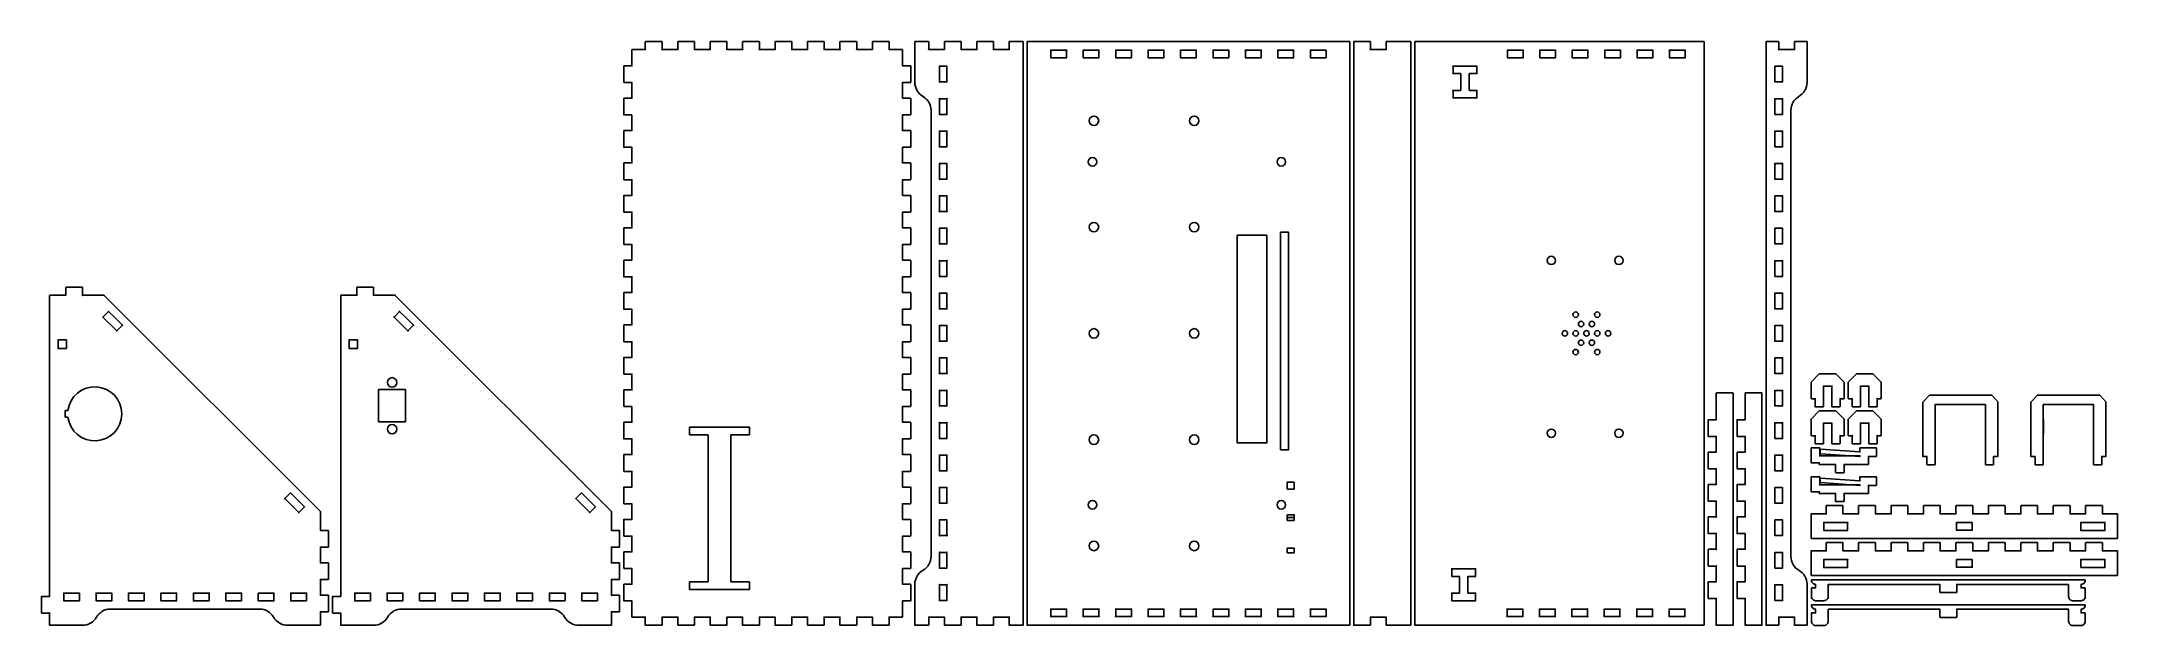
# Model space of a CAD drawing. Header units: millimetres. Extents: x 10 to 778, y 22 to 238.
import ezdxf

# ---------------------------------------------------------------- set-up
doc = ezdxf.new("R2010")
doc.units = ezdxf.units.MM
doc.layers.get('0').update_dxf_attribs({"linetype": 'CONTINUOUS'})

msp = doc.modelspace()

# ---------------------------------------------------------------- linework, layer by layer
for p, q in [((135, 109.07), (145, 109.07)), ((135, 103), (135, 109.07)), ((145, 103), (145, 109.07)), ((19, 100), (19, 101.2)), ((19, 101.2), (20.07, 101.2)), ((19, 99.98), (19, 100.02)), ((19, 100), (19, 98.8)), ((135, 103), (135, 97.02)), ((145, 103), (145, 97.02)), ((19, 98.8), (20.07, 98.8)), ((134.93, 97.02), (145, 97.02)), ((250, 95), (272.3, 95)), ((250, 95), (250, 92.2)), ((272.3, 95), (250, 95)), ((250, 92.2), (257, 92.2)), ((257, 37.8), (257, 92.2)), ((265.3, 37.8), (265.3, 92.2)), ((272.3, 92.2), (265.3, 92.2)), ((272.3, 95), (272.3, 92.2)), ((471.23, 61.59), (473.73, 61.59)), ((471.23, 50.26), (471.23, 48.51)), ((665.17, 38.47), (665.14, 38.42)), ((665.14, 38.42), (665.14, 38.4)), ((665.23, 38.5), (665.17, 38.47)), ((665.24, 38.5), (665.23, 38.5)), ((766.38, 38.5), (665.24, 38.5)), ((766.4, 38.5), (766.38, 38.5)), ((766.45, 38.47), (766.4, 38.5)), ((766.48, 38.42), (766.45, 38.47)), ((766.48, 38.4), (766.48, 38.42)), ((250, 35), (250, 37.8)), ((250, 37.8), (257, 37.8)), ((261.15, 35), (250, 35)), ((261.15, 35), (272.3, 35)), ((272.3, 37.8), (265.3, 37.8)), ((272.3, 35), (272.3, 37.8)), ((665.14, 38.4), (665.14, 38.3)), ((665.14, 38.3), (665.2, 37.99)), ((665.17, 35.47), (665.14, 35.42)), ((665.14, 35.42), (665.14, 35.4)), ((665.14, 35.4), (665.14, 32.4)), ((665.14, 32.4), (665.14, 32.3)), ((665.14, 32.3), (665.2, 31.99)), ((665.23, 35.5), (665.17, 35.47)), ((665.2, 37.99), (665.32, 37.66)), ((665.2, 31.99), (665.32, 31.66)), ((665.24, 35.5), (665.23, 35.5)), ((666.64, 35.5), (665.24, 35.5)), ((665.32, 37.66), (665.36, 37.6)), ((665.32, 31.66), (665.36, 31.6)), ((665.36, 37.6), (665.39, 37.54)), ((665.36, 31.6), (665.39, 31.54)), ((665.39, 37.54), (665.61, 37.27)), ((665.39, 31.54), (665.61, 31.27)), ((665.61, 37.27), (665.88, 37.05)), ((665.61, 31.27), (665.88, 31.05)), ((665.88, 37.05), (665.95, 37.01)), ((665.88, 31.05), (665.95, 31.01)), ((665.95, 37.01), (666.01, 36.98)), ((665.95, 31.01), (666.01, 30.98)), ((666.01, 36.98), (666.33, 36.86)), ((666.01, 30.98), (666.33, 30.86)), ((666.33, 36.86), (666.64, 36.8)), ((666.33, 30.86), (666.64, 30.8)), ((666.64, 36.88), (666.64, 36.9)), ((666.64, 36.9), (666.64, 35.5)), ((666.67, 36.83), (666.64, 36.88)), ((666.64, 36.8), (666.74, 36.8)), ((666.64, 30.8), (666.74, 30.8)), ((666.73, 36.8), (666.67, 36.83)), ((666.74, 36.8), (666.73, 36.8)), ((666.74, 30.8), (669.75, 30.8)), ((669.75, 30.8), (669.85, 30.8)), ((669.85, 30.8), (670.16, 30.86)), ((670.16, 30.86), (670.48, 30.98)), ((670.48, 30.98), (670.55, 31.01)), ((670.55, 31.01), (670.61, 31.05)), ((670.61, 31.05), (670.88, 31.27)), ((670.88, 31.27), (671.1, 31.54)), ((671.1, 31.54), (671.13, 31.6)), ((671.13, 31.6), (671.17, 31.66)), ((671.17, 31.66), (671.29, 31.99)), ((671.29, 31.99), (671.34, 32.3)), ((671.34, 36.8), (712.81, 36.8)), ((671.34, 32.4), (671.34, 36.8)), ((671.34, 32.3), (671.34, 32.4)), ((712.71, 36.9), (712.71, 33.9)), ((712.71, 33.9), (712.71, 33.88)), ((712.71, 33.88), (712.74, 33.83)), ((712.74, 33.83), (712.79, 33.8)), ((712.79, 33.8), (712.81, 33.8)), ((712.81, 33.8), (718.81, 33.8)), ((718.81, 33.8), (718.83, 33.8)), ((718.83, 33.8), (718.88, 33.83)), ((718.88, 33.83), (718.91, 33.88)), ((718.91, 33.9), (718.91, 36.8)), ((718.91, 36.8), (760.28, 36.8)), ((718.91, 33.88), (718.91, 33.9)), ((760.28, 36.8), (760.28, 32.4)), ((760.28, 32.4), (760.28, 32.3)), ((760.28, 32.3), (760.34, 31.99)), ((760.34, 31.99), (760.46, 31.66)), ((760.46, 31.66), (760.49, 31.6)), ((760.49, 31.6), (760.53, 31.54)), ((760.53, 31.54), (760.75, 31.27)), ((760.75, 31.27), (761.02, 31.05)), ((761.02, 31.05), (761.08, 31.01)), ((761.08, 31.01), (761.14, 30.98)), ((761.14, 30.98), (761.47, 30.86)), ((761.47, 30.86), (761.78, 30.8)), ((761.78, 30.8), (761.88, 30.8)), ((761.88, 30.8), (764.88, 30.8)), ((764.88, 36.8), (764.98, 36.8)), ((764.9, 36.8), (764.88, 36.8)), ((764.88, 30.8), (764.98, 30.8)), ((764.95, 36.83), (764.9, 36.8)), ((764.98, 36.88), (764.95, 36.83)), ((764.98, 35.5), (764.98, 36.9)), ((764.98, 36.9), (764.98, 36.88)), ((764.98, 36.8), (765.29, 36.86)), ((766.38, 35.5), (764.98, 35.5)), ((764.98, 30.8), (765.29, 30.86)), ((765.29, 36.86), (765.62, 36.98)), ((765.29, 30.86), (765.62, 30.98)), ((765.62, 36.98), (765.68, 37.01)), ((765.62, 30.98), (765.68, 31.01)), ((765.68, 37.01), (765.74, 37.05)), ((765.68, 31.01), (765.74, 31.05)), ((765.74, 37.05), (766.01, 37.27)), ((765.74, 31.05), (766.01, 31.27)), ((766.01, 37.27), (766.23, 37.54)), ((766.01, 31.27), (766.23, 31.54)), ((766.23, 37.54), (766.27, 37.6)), ((766.23, 31.54), (766.27, 31.6)), ((766.27, 37.6), (766.3, 37.66)), ((766.27, 31.6), (766.3, 31.66)), ((766.3, 37.66), (766.43, 37.99)), ((766.3, 31.66), (766.43, 31.99)), ((766.4, 35.5), (766.38, 35.5)), ((766.45, 35.47), (766.4, 35.5)), ((766.43, 37.99), (766.48, 38.3)), ((766.43, 31.99), (766.48, 32.3)), ((766.48, 35.42), (766.45, 35.47)), ((766.48, 38.3), (766.48, 38.4)), ((766.48, 35.4), (766.48, 35.42)), ((766.48, 32.4), (766.48, 35.4)), ((766.48, 32.3), (766.48, 32.4)), ((665.17, 29.27), (665.14, 29.22)), ((665.14, 29.22), (665.14, 29.2)), ((665.14, 29.2), (665.14, 29.1)), ((665.14, 29.1), (665.2, 28.79)), ((665.17, 26.27), (665.14, 26.22)), ((665.14, 26.22), (665.14, 26.2)), ((665.14, 26.2), (665.14, 23.2)), ((665.14, 23.2), (665.14, 23.1)), ((665.14, 23.1), (665.2, 22.79)), ((665.23, 29.3), (665.17, 29.27)), ((665.23, 26.3), (665.17, 26.27)), ((665.2, 28.79), (665.32, 28.46)), ((665.24, 29.3), (665.23, 29.3)), ((665.24, 26.3), (665.23, 26.3)), ((766.38, 29.3), (665.24, 29.3)), ((666.64, 26.3), (665.24, 26.3)), ((665.32, 28.46), (665.36, 28.4)), ((665.36, 28.4), (665.39, 28.34)), ((665.39, 28.34), (665.61, 28.07)), ((665.61, 28.07), (665.88, 27.85)), ((665.88, 27.85), (665.95, 27.81)), ((665.95, 27.81), (666.01, 27.78)), ((666.01, 27.78), (666.33, 27.65)), ((666.33, 27.65), (666.64, 27.6)), ((666.64, 27.68), (666.64, 27.7)), ((666.64, 27.7), (666.64, 26.3)), ((666.67, 27.63), (666.64, 27.68)), ((666.64, 27.6), (666.74, 27.6)), ((666.73, 27.6), (666.67, 27.63)), ((666.74, 27.6), (666.73, 27.6)), ((671.29, 22.79), (671.34, 23.1)), ((671.34, 27.6), (712.81, 27.6)), ((671.34, 23.2), (671.34, 27.6)), ((671.34, 23.1), (671.34, 23.2)), ((712.71, 27.7), (712.71, 24.7)), ((712.71, 24.7), (712.71, 24.68)), ((712.71, 24.68), (712.74, 24.63)), ((712.74, 24.63), (712.79, 24.6)), ((712.79, 24.6), (712.81, 24.6)), ((712.81, 24.6), (718.81, 24.6)), ((718.81, 24.6), (718.83, 24.6)), ((718.83, 24.6), (718.88, 24.63)), ((718.88, 24.63), (718.91, 24.68)), ((718.91, 24.7), (718.91, 27.6)), ((718.91, 27.6), (760.28, 27.6)), ((718.91, 24.68), (718.91, 24.7)), ((760.28, 27.6), (760.28, 23.2)), ((760.28, 23.2), (760.28, 23.1)), ((760.28, 23.1), (760.34, 22.79)), ((764.9, 27.6), (764.88, 27.6)), ((764.88, 27.6), (764.98, 27.6)), ((764.95, 27.63), (764.9, 27.6)), ((764.98, 27.68), (764.95, 27.63)), ((764.98, 26.3), (764.98, 27.7)), ((764.98, 27.7), (764.98, 27.68)), ((764.98, 27.6), (765.29, 27.65)), ((766.38, 26.3), (764.98, 26.3)), ((765.29, 27.65), (765.62, 27.78)), ((765.62, 27.78), (765.68, 27.81)), ((765.68, 27.81), (765.74, 27.85)), ((765.74, 27.85), (766.01, 28.07)), ((766.01, 28.07), (766.23, 28.34)), ((766.23, 28.34), (766.27, 28.4)), ((766.27, 28.4), (766.3, 28.46)), ((766.3, 28.46), (766.43, 28.79)), ((766.4, 29.3), (766.38, 29.3)), ((766.4, 26.3), (766.38, 26.3)), ((766.45, 29.27), (766.4, 29.3)), ((766.45, 26.27), (766.4, 26.3)), ((766.43, 28.79), (766.48, 29.1)), ((766.43, 22.79), (766.48, 23.1)), ((766.48, 29.22), (766.45, 29.27)), ((766.48, 26.22), (766.45, 26.27)), ((766.48, 29.2), (766.48, 29.22)), ((766.48, 29.1), (766.48, 29.2)), ((766.48, 26.2), (766.48, 26.22)), ((766.48, 23.2), (766.48, 26.2)), ((766.48, 23.1), (766.48, 23.2)), ((665.2, 22.79), (665.32, 22.46)), ((665.32, 22.46), (665.36, 22.4)), ((665.36, 22.4), (665.39, 22.34)), ((665.39, 22.34), (665.61, 22.07)), ((665.61, 22.07), (665.88, 21.85)), ((665.88, 21.85), (665.95, 21.81)), ((665.95, 21.81), (666.01, 21.78)), ((666.01, 21.78), (666.33, 21.65)), ((666.33, 21.65), (666.64, 21.6)), ((666.64, 21.6), (666.74, 21.6)), ((666.74, 21.6), (669.75, 21.6)), ((669.75, 21.6), (669.85, 21.6)), ((669.85, 21.6), (670.16, 21.65)), ((670.16, 21.65), (670.48, 21.78)), ((670.48, 21.78), (670.55, 21.81)), ((670.55, 21.81), (670.61, 21.85)), ((670.61, 21.85), (670.88, 22.07)), ((670.88, 22.07), (671.1, 22.34)), ((671.1, 22.34), (671.13, 22.4)), ((671.13, 22.4), (671.17, 22.46)), ((671.17, 22.46), (671.29, 22.79)), ((760.34, 22.79), (760.46, 22.46)), ((760.46, 22.46), (760.49, 22.4)), ((760.49, 22.4), (760.53, 22.34)), ((760.53, 22.34), (760.75, 22.07)), ((760.75, 22.07), (761.02, 21.85)), ((761.02, 21.85), (761.08, 21.81)), ((761.08, 21.81), (761.14, 21.78)), ((761.14, 21.78), (761.47, 21.65)), ((761.47, 21.65), (761.78, 21.6)), ((761.78, 21.6), (761.88, 21.6)), ((761.88, 21.6), (764.88, 21.6)), ((764.88, 21.6), (764.98, 21.6)), ((764.98, 21.6), (765.29, 21.65)), ((765.29, 21.65), (765.62, 21.78)), ((765.62, 21.78), (765.68, 21.81)), ((765.68, 21.81), (765.74, 21.85)), ((765.74, 21.85), (766.01, 22.07)), ((766.01, 22.07), (766.23, 22.34)), ((766.23, 22.34), (766.27, 22.4)), ((766.27, 22.4), (766.3, 22.46)), ((766.3, 22.46), (766.43, 22.79))]:
    msp.add_line(p, q)
for points in [[(228.7, 186.7), (228.7, 180.9), (225.8, 180.9), (225.78, 180.9), (225.73, 180.87), (225.7, 180.82), (225.7, 180.8), (225.7, 174.8), (225.7, 174.78), (225.73, 174.73), (225.78, 174.7), (225.8, 174.7), (228.7, 174.7), (228.7, 168.9), (225.8, 168.9), (225.78, 168.9), (225.73, 168.87), (225.7, 168.82), (225.7, 168.8), (225.7, 162.8), (225.7, 162.78), (225.73, 162.73), (225.78, 162.7), (225.8, 162.7), (228.7, 162.7), (228.7, 162.71), (228.71, 162.74), (228.74, 162.74), (228.74, 162.72), (228.71, 162.7), (228.7, 162.7), (228.7, 156.9), (225.8, 156.9), (225.78, 156.9), (225.73, 156.87), (225.7, 156.82), (225.7, 156.8), (225.7, 150.8), (225.7, 150.78), (225.73, 150.73), (225.78, 150.7), (225.8, 150.7), (228.7, 150.7), (228.7, 144.9), (225.8, 144.9), (225.78, 144.9), (225.73, 144.87), (225.7, 144.82), (225.7, 144.8), (225.7, 138.8), (225.7, 138.78), (225.73, 138.73), (225.78, 138.7), (225.8, 138.7), (228.7, 138.7), (228.7, 138.71), (228.71, 138.74), (228.74, 138.74), (228.74, 138.72), (228.71, 138.7), (228.7, 138.7), (228.7, 132.9), (228.71, 132.9), (228.74, 132.89), (228.74, 132.86), (228.71, 132.86), (228.7, 132.89), (228.7, 132.9), (225.8, 132.9), (225.78, 132.9), (225.73, 132.87), (225.7, 132.82), (225.7, 132.8), (225.7, 126.8), (225.7, 126.78), (225.73, 126.73), (225.78, 126.7), (225.8, 126.7), (228.7, 126.7), (228.7, 120.9), (225.8, 120.9), (225.78, 120.9), (225.73, 120.87), (225.7, 120.82), (225.7, 120.8), (225.7, 114.8), (225.7, 114.78), (225.73, 114.73), (225.78, 114.7), (225.8, 114.7), (228.7, 114.7), (228.7, 108.9), (225.8, 108.9), (225.78, 108.9), (225.73, 108.87), (225.7, 108.82), (225.7, 108.8), (225.7, 102.8), (225.7, 102.78), (225.73, 102.73), (225.78, 102.7), (225.8, 102.7), (228.7, 102.7), (228.7, 96.9), (228.7, 96.89), (228.71, 96.86), (228.74, 96.86), (228.74, 96.89), (228.71, 96.9), (228.7, 96.9), (225.8, 96.9), (225.78, 96.9), (225.73, 96.87), (225.7, 96.82), (225.7, 96.8), (225.7, 90.8), (225.7, 90.78), (225.73, 90.73), (225.78, 90.7), (225.8, 90.7), (228.7, 90.7), (228.7, 84.9), (228.71, 84.9), (228.74, 84.89), (228.74, 84.86), (228.71, 84.86), (228.7, 84.89), (228.7, 84.9), (225.8, 84.9), (225.78, 84.9), (225.73, 84.87), (225.7, 84.82), (225.7, 84.8), (225.7, 78.8), (225.7, 78.78), (225.73, 78.73), (225.78, 78.7), (225.8, 78.7), (228.7, 78.7), (228.7, 78.71), (228.71, 78.74), (228.74, 78.74), (228.74, 78.72), (228.71, 78.7), (228.7, 78.7), (228.7, 72.9), (228.71, 72.9), (228.74, 72.89), (228.74, 72.86), (228.71, 72.86), (228.7, 72.89), (228.7, 72.9), (225.8, 72.9), (225.78, 72.9), (225.73, 72.87), (225.7, 72.82), (225.7, 72.8), (225.7, 66.8), (225.7, 66.78), (225.73, 66.73), (225.78, 66.7), (225.8, 66.7), (228.7, 66.7), (228.7, 60.9), (228.71, 60.9), (228.74, 60.89), (228.74, 60.86), (228.71, 60.86), (228.7, 60.89), (228.7, 60.9), (225.8, 60.9), (225.78, 60.9), (225.73, 60.87), (225.7, 60.82), (225.7, 60.8), (225.7, 54.8), (225.7, 54.78), (225.73, 54.73), (225.78, 54.7), (225.8, 54.7), (228.7, 54.7), (228.71, 54.7), (228.74, 54.72), (228.74, 54.74), (228.71, 54.74), (228.7, 54.71), (228.7, 54.7), (228.7, 48.9), (228.7, 48.89), (228.71, 48.86), (228.74, 48.86), (228.74, 48.89), (228.71, 48.9), (228.7, 48.9), (225.8, 48.9), (225.78, 48.9), (225.73, 48.87), (225.7, 48.82), (225.7, 48.8), (225.7, 42.8), (225.7, 42.78), (225.73, 42.73), (225.78, 42.7), (225.8, 42.7), (228.7, 42.7), (228.7, 42.71), (228.71, 42.74), (228.74, 42.74), (228.74, 42.72), (228.71, 42.7), (228.7, 42.7), (228.7, 36.9), (228.71, 36.9), (228.74, 36.89), (228.74, 36.86), (228.71, 36.86), (228.7, 36.89), (228.7, 36.9), (225.8, 36.9), (225.78, 36.9), (225.73, 36.87), (225.7, 36.82), (225.7, 36.8), (225.7, 30.8), (225.7, 30.78), (225.73, 30.73), (225.78, 30.7), (225.8, 30.7), (228.7, 30.7), (228.7, 24.8), (228.7, 24.78), (228.73, 24.73), (228.78, 24.7), (228.8, 24.7), (233.7, 24.7), (233.7, 21.8), (233.7, 21.78), (233.73, 21.73), (233.78, 21.7), (233.8, 21.7), (239.8, 21.7), (239.82, 21.7), (239.87, 21.73), (239.9, 21.78), (239.9, 21.8), (239.9, 24.7), (239.9, 24.71), (239.89, 24.74), (239.86, 24.74), (239.86, 24.72), (239.89, 24.7), (239.9, 24.7), (245.7, 24.7), (245.7, 21.8), (245.7, 21.78), (245.73, 21.73), (245.78, 21.7), (245.8, 21.7), (251.8, 21.7), (251.82, 21.7), (251.87, 21.73), (251.9, 21.78), (251.9, 21.8), (251.9, 24.7), (251.9, 24.71), (251.89, 24.74), (251.86, 24.74), (251.86, 24.72), (251.89, 24.7), (251.9, 24.7), (257.7, 24.7), (257.7, 21.8), (257.7, 21.78), (257.73, 21.73), (257.78, 21.7), (257.8, 21.7), (263.8, 21.7), (263.82, 21.7), (263.87, 21.73), (263.9, 21.78), (263.9, 21.8), (263.9, 24.7), (263.9, 24.71), (263.88, 24.74), (263.86, 24.74), (263.86, 24.72), (263.89, 24.7), (263.9, 24.7), (269.7, 24.7), (269.7, 24.71), (269.71, 24.74), (269.74, 24.74), (269.74, 24.72), (269.71, 24.7), (269.7, 24.7), (269.7, 21.8), (269.7, 21.78), (269.73, 21.73), (269.78, 21.7), (269.8, 21.7), (275.8, 21.7), (275.82, 21.7), (275.87, 21.73), (275.9, 21.78), (275.9, 21.8), (275.9, 24.7), (281.7, 24.7), (281.71, 24.7), (281.74, 24.72), (281.74, 24.74), (281.71, 24.74), (281.7, 24.71), (281.7, 24.7), (281.7, 21.8), (281.7, 21.78), (281.73, 21.73), (281.78, 21.7), (281.8, 21.7), (287.8, 21.7), (287.82, 21.7), (287.87, 21.73), (287.9, 21.78), (287.9, 21.8), (287.9, 24.7), (293.7, 24.7), (293.71, 24.7), (293.74, 24.72), (293.74, 24.74), (293.71, 24.74), (293.7, 24.71), (293.7, 24.7), (293.7, 21.8), (293.7, 21.78), (293.73, 21.73), (293.78, 21.7), (293.8, 21.7), (299.8, 21.7), (299.82, 21.7), (299.87, 21.73), (299.9, 21.78), (299.9, 21.8), (299.9, 24.7), (299.89, 24.7), (299.86, 24.72), (299.86, 24.74), (299.88, 24.74), (299.9, 24.71), (299.9, 24.7), (305.7, 24.7), (305.7, 24.71), (305.71, 24.74), (305.74, 24.74), (305.74, 24.72), (305.71, 24.7), (305.7, 24.7), (305.7, 21.8), (305.7, 21.78), (305.73, 21.73), (305.78, 21.7), (305.8, 21.7), (311.8, 21.7), (311.82, 21.7), (311.87, 21.73), (311.9, 21.78), (311.9, 21.8), (311.9, 24.7), (311.9, 24.71), (311.88, 24.74), (311.86, 24.74), (311.86, 24.72), (311.89, 24.7), (311.9, 24.7), (317.7, 24.7), (317.71, 24.7), (317.74, 24.72), (317.74, 24.74), (317.71, 24.74), (317.7, 24.71), (317.7, 24.7), (317.7, 21.8), (317.7, 21.78), (317.73, 21.73), (317.78, 21.7), (317.8, 21.7), (323.8, 21.7), (323.82, 21.7), (323.87, 21.73), (323.9, 21.78), (323.9, 21.8), (323.9, 24.7), (323.89, 24.7), (323.86, 24.72), (323.86, 24.74), (323.88, 24.74), (323.9, 24.71), (323.9, 24.7), (328.8, 24.7), (328.82, 24.7), (328.87, 24.73), (328.9, 24.78), (328.9, 24.8), (328.9, 30.7), (328.89, 30.7), (328.86, 30.72), (328.86, 30.74), (328.88, 30.74), (328.9, 30.71), (328.9, 30.7), (331.8, 30.7), (331.82, 30.7), (331.87, 30.73), (331.9, 30.78), (331.9, 30.8), (331.9, 36.8), (331.9, 36.82), (331.87, 36.87), (331.82, 36.9), (331.8, 36.9), (328.9, 36.9), (328.9, 36.89), (328.88, 36.86), (328.86, 36.86), (328.86, 36.89), (328.89, 36.9), (328.9, 36.9), (328.9, 42.7), (328.89, 42.7), (328.86, 42.72), (328.86, 42.74), (328.88, 42.74), (328.9, 42.71), (328.9, 42.7), (331.8, 42.7), (331.82, 42.7), (331.87, 42.73), (331.9, 42.78), (331.9, 42.8), (331.9, 48.8), (331.9, 48.82), (331.87, 48.87), (331.82, 48.9), (331.8, 48.9), (328.9, 48.9), (328.89, 48.9), (328.86, 48.89), (328.86, 48.86), (328.88, 48.86), (328.9, 48.89), (328.9, 48.9), (328.9, 54.7), (331.8, 54.7), (331.82, 54.7), (331.87, 54.73), (331.9, 54.78), (331.9, 54.8), (331.9, 60.8), (331.9, 60.82), (331.87, 60.87), (331.82, 60.9), (331.8, 60.9), (328.9, 60.9), (328.9, 60.89), (328.88, 60.86), (328.86, 60.86), (328.86, 60.89), (328.89, 60.9), (328.9, 60.9), (328.9, 66.7), (328.89, 66.7), (328.86, 66.71), (328.86, 66.74), (328.88, 66.74), (328.9, 66.71), (328.9, 66.7), (331.8, 66.7), (331.82, 66.7), (331.87, 66.73), (331.9, 66.78), (331.9, 66.8), (331.9, 72.8), (331.9, 72.82), (331.87, 72.87), (331.82, 72.9), (331.8, 72.9), (328.9, 72.9), (328.9, 78.7), (328.9, 78.71), (328.88, 78.74), (328.86, 78.74), (328.86, 78.72), (328.89, 78.7), (328.9, 78.7), (331.8, 78.7), (331.82, 78.7), (331.87, 78.73), (331.9, 78.78), (331.9, 78.8), (331.9, 84.8), (331.9, 84.82), (331.87, 84.87), (331.82, 84.9), (331.8, 84.9), (328.9, 84.9), (328.9, 84.89), (328.88, 84.86), (328.86, 84.86), (328.86, 84.89), (328.89, 84.9), (328.9, 84.9), (328.9, 90.7), (328.9, 90.71), (328.88, 90.74), (328.86, 90.74), (328.86, 90.72), (328.89, 90.7), (328.9, 90.7), (331.8, 90.7), (331.82, 90.7), (331.87, 90.73), (331.9, 90.78), (331.9, 90.8), (331.9, 96.8), (331.9, 96.82), (331.87, 96.87), (331.82, 96.9), (331.8, 96.9), (328.9, 96.9), (328.9, 96.89), (328.88, 96.86), (328.86, 96.86), (328.86, 96.89), (328.89, 96.9), (328.9, 96.9), (328.9, 102.7), (328.9, 102.71), (328.88, 102.74), (328.86, 102.74), (328.86, 102.72), (328.89, 102.7), (328.9, 102.7), (331.8, 102.7), (331.82, 102.7), (331.87, 102.73), (331.9, 102.78), (331.9, 102.8), (331.9, 108.8), (331.9, 108.82), (331.87, 108.87), (331.82, 108.9), (331.8, 108.9), (328.9, 108.9), (328.9, 108.89), (328.88, 108.86), (328.86, 108.86), (328.86, 108.89), (328.89, 108.9), (328.9, 108.9), (328.9, 114.7), (328.9, 114.71), (328.88, 114.74), (328.86, 114.74), (328.86, 114.72), (328.89, 114.7), (328.9, 114.7), (331.8, 114.7), (331.82, 114.7), (331.87, 114.73), (331.9, 114.78), (331.9, 114.8), (331.9, 120.8), (331.9, 120.82), (331.87, 120.87), (331.82, 120.9), (331.8, 120.9), (328.9, 120.9), (328.9, 120.89), (328.88, 120.86), (328.86, 120.86), (328.86, 120.89), (328.89, 120.9), (328.9, 120.9), (328.9, 126.7), (331.8, 126.7), (331.82, 126.7), (331.87, 126.73), (331.9, 126.78), (331.9, 126.8), (331.9, 132.8), (331.9, 132.82), (331.87, 132.87), (331.82, 132.9), (331.8, 132.9), (328.9, 132.9), (328.9, 132.89), (328.88, 132.86), (328.86, 132.86), (328.86, 132.89), (328.89, 132.9), (328.9, 132.9), (328.9, 138.7), (331.8, 138.7), (331.82, 138.7), (331.87, 138.73), (331.9, 138.78), (331.9, 138.8), (331.9, 144.8), (331.9, 144.82), (331.87, 144.87), (331.82, 144.9), (331.8, 144.9), (328.9, 144.9), (328.89, 144.9), (328.86, 144.88), (328.86, 144.86), (328.88, 144.86), (328.9, 144.89), (328.9, 144.9), (328.9, 150.7), (331.8, 150.7), (331.82, 150.7), (331.87, 150.73), (331.9, 150.78), (331.9, 150.8), (331.9, 156.8), (331.9, 156.82), (331.87, 156.87), (331.82, 156.9), (331.8, 156.9), (328.9, 156.9), (328.89, 156.9), (328.86, 156.89), (328.86, 156.86), (328.88, 156.86), (328.9, 156.89), (328.9, 156.9), (328.9, 162.7), (328.89, 162.7), (328.86, 162.72), (328.86, 162.74), (328.88, 162.74), (328.9, 162.71), (328.9, 162.7), (331.8, 162.7), (331.82, 162.7), (331.87, 162.73), (331.9, 162.78), (331.9, 162.8), (331.9, 168.8), (331.9, 168.82), (331.87, 168.87), (331.82, 168.9), (331.8, 168.9), (328.9, 168.9), (328.9, 168.89), (328.88, 168.86), (328.86, 168.86), (328.86, 168.89), (328.89, 168.9), (328.9, 168.9), (328.9, 174.7), (331.8, 174.7), (331.82, 174.7), (331.87, 174.73), (331.9, 174.78), (331.9, 174.8), (331.9, 180.8), (331.9, 180.82), (331.87, 180.87), (331.82, 180.9), (331.8, 180.9), (328.9, 180.9), (328.9, 186.7), (331.8, 186.7), (331.82, 186.7), (331.87, 186.73), (331.9, 186.78), (331.9, 186.8), (331.9, 192.8), (331.9, 192.82), (331.87, 192.87), (331.82, 192.9), (331.8, 192.9), (328.9, 192.9), (328.89, 192.9), (328.86, 192.89), (328.86, 192.86), (328.88, 192.86), (328.9, 192.89), (328.9, 192.9), (328.9, 198.7), (331.8, 198.7), (331.82, 198.7), (331.87, 198.73), (331.9, 198.78), (331.9, 198.8), (331.9, 204.8), (331.9, 204.82), (331.87, 204.87), (331.82, 204.9), (331.8, 204.9), (328.9, 204.9), (328.9, 210.7), (328.89, 210.7), (328.86, 210.72), (328.86, 210.74), (328.88, 210.74), (328.9, 210.71), (328.9, 210.7), (331.8, 210.7), (331.82, 210.7), (331.87, 210.73), (331.9, 210.78), (331.9, 210.8), (331.9, 216.8), (331.9, 216.82), (331.87, 216.87), (331.82, 216.9), (331.8, 216.9), (328.9, 216.9), (328.9, 216.89), (328.88, 216.86), (328.86, 216.86), (328.86, 216.89), (328.89, 216.9), (328.9, 216.9), (328.9, 222.7), (328.9, 222.71), (328.88, 222.74), (328.86, 222.74), (328.86, 222.72), (328.89, 222.7), (328.9, 222.7), (331.8, 222.7), (331.82, 222.7), (331.87, 222.73), (331.9, 222.78), (331.9, 222.8), (331.9, 228.8), (331.9, 228.82), (331.87, 228.87), (331.82, 228.9), (331.8, 228.9), (328.9, 228.9), (328.9, 228.89), (328.88, 228.86), (328.86, 228.86), (328.86, 228.89), (328.89, 228.9), (328.9, 228.9), (328.9, 234.8), (328.9, 234.82), (328.87, 234.87), (328.82, 234.9), (328.8, 234.9), (323.9, 234.9), (323.9, 234.89), (323.88, 234.86), (323.86, 234.86), (323.86, 234.89), (323.89, 234.9), (323.9, 234.9), (323.9, 237.8), (323.9, 237.82), (323.87, 237.87), (323.82, 237.9), (323.8, 237.9), (317.8, 237.9), (317.78, 237.9), (317.73, 237.87), (317.7, 237.82), (317.7, 237.8), (317.7, 234.9), (317.7, 234.89), (317.71, 234.86), (317.74, 234.86), (317.74, 234.89), (317.71, 234.9), (317.7, 234.9), (311.9, 234.9), (311.89, 234.9), (311.86, 234.89), (311.86, 234.86), (311.88, 234.86), (311.9, 234.89), (311.9, 234.9), (311.9, 237.8), (311.9, 237.82), (311.87, 237.87), (311.82, 237.9), (311.8, 237.9), (305.8, 237.9), (305.78, 237.9), (305.73, 237.87), (305.7, 237.82), (305.7, 237.8), (305.7, 234.9), (305.7, 234.89), (305.71, 234.86), (305.74, 234.86), (305.74, 234.89), (305.71, 234.9), (305.7, 234.9), (299.9, 234.9), (299.89, 234.9), (299.86, 234.89), (299.86, 234.86), (299.88, 234.86), (299.9, 234.89), (299.9, 234.9), (299.9, 237.8), (299.9, 237.82), (299.87, 237.87), (299.82, 237.9), (299.8, 237.9), (293.8, 237.9), (293.78, 237.9), (293.73, 237.87), (293.7, 237.82), (293.7, 237.8), (293.7, 234.9), (293.7, 234.89), (293.71, 234.86), (293.74, 234.86), (293.74, 234.89), (293.71, 234.9), (293.7, 234.9), (287.9, 234.9), (287.9, 237.8), (287.9, 237.82), (287.87, 237.87), (287.82, 237.9), (287.8, 237.9), (281.8, 237.9), (281.78, 237.9), (281.73, 237.87), (281.7, 237.82), (281.7, 237.8), (281.7, 234.9), (275.9, 234.9), (275.9, 234.89), (275.88, 234.86), (275.86, 234.86), (275.86, 234.89), (275.89, 234.9), (275.9, 234.9), (275.9, 237.8), (275.9, 237.82), (275.87, 237.87), (275.82, 237.9), (275.8, 237.9), (269.8, 237.9), (269.78, 237.9), (269.73, 237.87), (269.7, 237.82), (269.7, 237.8), (269.7, 234.9), (263.9, 234.9), (263.9, 234.89), (263.88, 234.86), (263.86, 234.86), (263.86, 234.89), (263.89, 234.9), (263.9, 234.9), (263.9, 237.8), (263.9, 237.82), (263.87, 237.87), (263.82, 237.9), (263.8, 237.9), (257.8, 237.9), (257.78, 237.9), (257.73, 237.87), (257.7, 237.82), (257.7, 237.8), (257.7, 234.9), (251.9, 234.9), (251.89, 234.9), (251.86, 234.89), (251.86, 234.86), (251.89, 234.86), (251.9, 234.89), (251.9, 234.9), (251.9, 237.8), (251.9, 237.82), (251.87, 237.87), (251.82, 237.9), (251.8, 237.9), (245.8, 237.9), (245.78, 237.9), (245.73, 237.87), (245.7, 237.82), (245.7, 237.8), (245.7, 234.9), (239.9, 234.9), (239.9, 234.89), (239.89, 234.86), (239.86, 234.86), (239.86, 234.89), (239.89, 234.9), (239.9, 234.9), (239.9, 237.8), (239.9, 237.82), (239.87, 237.87), (239.82, 237.9), (239.8, 237.9), (233.8, 237.9), (233.78, 237.9), (233.73, 237.87), (233.7, 237.82), (233.7, 237.8), (233.7, 234.9), (233.7, 234.89), (233.71, 234.86), (233.74, 234.86), (233.74, 234.89), (233.71, 234.9), (233.7, 234.9), (228.8, 234.9), (228.78, 234.9), (228.73, 234.87), (228.7, 234.82), (228.7, 234.8), (228.7, 228.9), (228.71, 228.9), (228.74, 228.89), (228.74, 228.86), (228.71, 228.86), (228.7, 228.89), (228.7, 228.9), (225.8, 228.9), (225.78, 228.9), (225.73, 228.87), (225.7, 228.82), (225.7, 228.8), (225.7, 222.8), (225.7, 222.78), (225.73, 222.73), (225.78, 222.7), (225.8, 222.7), (228.7, 222.7), (228.71, 222.7), (228.74, 222.72), (228.74, 222.74), (228.71, 222.74), (228.7, 222.71), (228.7, 222.7), (228.7, 216.9), (225.8, 216.9), (225.78, 216.9), (225.73, 216.87), (225.7, 216.82), (225.7, 216.8), (225.7, 210.8), (225.7, 210.78), (225.73, 210.73), (225.78, 210.7), (225.8, 210.7), (228.7, 210.7), (228.7, 204.9), (228.7, 204.89), (228.71, 204.86), (228.74, 204.86), (228.74, 204.89), (228.71, 204.9), (228.7, 204.9), (225.8, 204.9), (225.78, 204.9), (225.73, 204.87), (225.7, 204.82), (225.7, 204.8), (225.7, 198.8), (225.7, 198.78), (225.73, 198.73), (225.78, 198.7), (225.8, 198.7), (228.7, 198.7), (228.7, 198.71), (228.71, 198.74), (228.74, 198.74), (228.74, 198.71), (228.71, 198.7), (228.7, 198.7), (228.7, 192.9), (225.8, 192.9), (225.78, 192.9), (225.73, 192.87), (225.7, 192.82), (225.7, 192.8), (225.7, 186.8), (225.7, 186.78), (225.73, 186.73), (225.78, 186.7), (225.8, 186.7)], [(245.71, 234.9), (245.7, 234.9), (245.7, 234.89), (245.71, 234.86), (245.74, 234.86), (245.74, 234.89)], [(257.71, 234.9), (257.7, 234.9), (257.7, 234.89), (257.71, 234.86), (257.74, 234.86), (257.74, 234.89)], [(269.71, 234.9), (269.7, 234.9), (269.7, 234.89), (269.71, 234.86), (269.74, 234.86), (269.74, 234.89)], [(281.74, 234.86), (281.74, 234.89), (281.71, 234.9), (281.7, 234.9), (281.7, 234.89), (281.71, 234.86)], [(287.89, 234.9), (287.86, 234.89), (287.86, 234.86), (287.88, 234.86), (287.9, 234.89), (287.9, 234.9)], [(344.34, 24.7), (344.34, 21.8), (344.34, 21.78), (344.37, 21.73), (344.42, 21.7), (344.44, 21.7), (350.44, 21.7), (350.46, 21.7), (350.51, 21.73), (350.54, 21.78), (350.54, 21.8), (350.54, 24.7), (356.34, 24.7), (356.35, 24.7), (356.38, 24.72), (356.38, 24.74), (356.36, 24.74), (356.34, 24.71), (356.34, 24.7), (356.34, 21.8), (356.34, 21.78), (356.37, 21.73), (356.42, 21.7), (356.44, 21.7), (362.44, 21.7), (362.45, 21.7), (362.51, 21.73), (362.54, 21.78), (362.54, 21.8), (362.54, 24.7), (362.53, 24.7), (362.5, 24.72), (362.5, 24.74), (362.52, 24.74), (362.54, 24.71), (362.54, 24.7), (368.34, 24.7), (368.34, 21.8), (368.34, 21.78), (368.37, 21.73), (368.42, 21.7), (368.44, 21.7), (373.38, 21.7), (373.39, 21.7), (373.45, 21.73), (373.48, 21.78), (373.48, 21.8), (373.48, 24.8), (373.48, 234.8), (373.48, 237.8), (373.48, 237.82), (373.45, 237.87), (373.39, 237.9), (373.38, 237.9), (368.44, 237.9), (368.42, 237.9), (368.37, 237.87), (368.34, 237.82), (368.34, 237.8), (368.34, 234.9), (362.54, 234.9), (362.54, 234.89), (362.52, 234.86), (362.5, 234.86), (362.5, 234.89), (362.53, 234.9), (362.54, 234.9), (362.54, 237.8), (362.54, 237.82), (362.51, 237.87), (362.45, 237.9), (362.44, 237.9), (356.44, 237.9), (356.42, 237.9), (356.37, 237.87), (356.34, 237.82), (356.34, 237.8), (356.34, 234.9), (356.35, 234.9), (356.38, 234.89), (356.38, 234.86), (356.36, 234.86), (356.34, 234.89), (356.34, 234.9), (350.54, 234.9), (350.54, 234.89), (350.53, 234.86), (350.5, 234.86), (350.5, 234.89), (350.53, 234.9), (350.54, 234.9), (350.54, 237.8), (350.54, 237.82), (350.51, 237.87), (350.46, 237.9), (350.44, 237.9), (344.44, 237.9), (344.42, 237.9), (344.37, 237.87), (344.34, 237.82), (344.34, 237.8), (344.34, 234.9), (344.35, 234.9), (344.38, 234.89), (344.38, 234.86), (344.35, 234.86), (344.34, 234.89), (344.34, 234.9), (338.54, 234.9), (338.54, 237.8), (338.54, 237.82), (338.51, 237.87), (338.46, 237.9), (338.44, 237.9), (333.5, 237.9), (333.48, 237.9), (333.43, 237.87), (333.4, 237.82), (333.4, 237.8), (333.4, 234.8), (333.4, 222.8), (333.4, 222.6), (333.45, 222), (333.61, 221.22), (333.86, 220.47), (334.12, 219.92), (334.22, 219.75), (334.32, 219.58), (334.66, 219.09), (335.19, 218.49), (335.79, 217.96), (336.28, 217.62), (336.45, 217.52), (336.62, 217.42), (337.09, 217.09), (337.67, 216.58), (338.18, 216), (338.51, 215.53), (338.61, 215.36), (338.7, 215.19), (338.95, 214.66), (339.2, 213.94), (339.35, 213.18), (339.4, 212.6), (339.4, 212.41), (339.4, 47.19), (339.4, 47), (339.35, 46.42), (339.2, 45.67), (338.95, 44.94), (338.7, 44.41), (338.61, 44.24), (338.51, 44.08), (338.18, 43.6), (337.67, 43.02), (337.09, 42.51), (336.62, 42.18), (336.45, 42.08), (336.28, 41.98), (335.79, 41.64), (335.19, 41.11), (334.66, 40.52), (334.32, 40.02), (334.22, 39.85), (334.12, 39.68), (333.86, 39.13), (333.61, 38.38), (333.45, 37.6), (333.4, 37), (333.4, 36.8), (333.4, 24.8), (333.4, 21.8), (333.4, 21.78), (333.43, 21.73), (333.48, 21.7), (333.5, 21.7), (338.44, 21.7), (338.46, 21.7), (338.51, 21.73), (338.54, 21.78), (338.54, 21.8), (338.54, 24.7)], [(338.5, 234.89), (338.5, 234.86), (338.52, 234.86), (338.54, 234.89), (338.54, 234.9), (338.53, 234.9)], [(368.34, 234.89), (368.35, 234.86), (368.38, 234.86), (368.38, 234.89), (368.35, 234.9), (368.34, 234.9)], [(374.98, 231.8), (374.98, 27.8), (374.98, 21.8), (374.98, 21.78), (375.01, 21.73), (375.06, 21.7), (375.08, 21.7), (378.08, 21.7), (491.21, 21.7), (494.22, 21.7), (494.23, 21.7), (494.29, 21.73), (494.32, 21.78), (494.32, 21.8), (494.32, 27.8), (494.32, 231.8), (494.32, 237.8), (494.32, 237.82), (494.29, 237.87), (494.23, 237.9), (494.22, 237.9), (491.21, 237.9), (378.08, 237.9), (375.08, 237.9), (375.06, 237.9), (375.01, 237.87), (374.98, 237.82), (374.98, 237.8)], [(389.56, 234.74), (389.55, 234.71), (389.55, 234.7), (386.65, 234.7), (383.75, 234.7), (383.73, 234.7), (383.7, 234.71), (383.71, 234.74), (383.73, 234.74), (383.75, 234.71), (383.75, 234.7), (383.75, 231.9), (383.73, 231.9), (383.7, 231.89), (383.71, 231.86), (383.73, 231.86), (383.75, 231.89), (383.75, 231.9), (389.55, 231.9), (389.55, 234.7), (389.56, 234.7), (389.59, 234.71), (389.58, 234.74)], [(389.55, 231.9), (389.55, 231.89), (389.56, 231.86), (389.58, 231.86), (389.59, 231.89), (389.56, 231.9)], [(395.73, 234.74), (395.71, 234.74), (395.7, 234.71), (395.74, 234.7), (395.75, 234.7), (395.75, 234.71)], [(395.73, 231.86), (395.75, 231.89), (395.75, 231.9), (395.74, 231.9), (395.7, 231.89), (395.71, 231.86)], [(401.59, 231.89), (401.56, 231.9), (401.55, 231.9), (401.55, 234.7), (398.65, 234.7), (395.75, 234.7), (395.75, 231.9), (401.55, 231.9), (401.55, 231.89), (401.56, 231.86), (401.59, 231.86)], [(401.55, 234.7), (401.56, 234.7), (401.59, 234.71), (401.59, 234.74), (401.56, 234.74), (401.55, 234.71)], [(407.75, 234.7), (410.65, 234.7), (413.55, 234.7), (413.55, 234.71), (413.56, 234.74), (413.59, 234.74), (413.59, 234.71), (413.56, 234.7), (413.55, 234.7), (413.55, 231.9), (407.75, 231.9), (407.74, 231.9), (407.7, 231.89), (407.71, 231.86), (407.73, 231.86), (407.75, 231.89), (407.75, 231.9)], [(407.73, 234.74), (407.71, 234.74), (407.7, 234.71), (407.74, 234.7), (407.75, 234.7), (407.75, 234.71)], [(413.55, 231.9), (413.55, 231.89), (413.56, 231.86), (413.59, 231.86), (413.59, 231.89), (413.56, 231.9)], [(419.75, 234.7), (419.75, 234.71), (419.73, 234.74), (419.71, 234.74), (419.7, 234.71), (419.74, 234.7)], [(422.64, 234.7), (425.55, 234.7), (425.55, 231.9), (419.75, 231.9), (419.74, 231.9), (419.7, 231.89), (419.71, 231.86), (419.73, 231.86), (419.75, 231.89), (419.75, 231.9), (419.75, 234.7)], [(425.58, 234.74), (425.56, 234.74), (425.55, 234.71), (425.55, 234.7), (425.56, 234.7), (425.59, 234.71)], [(425.58, 231.86), (425.59, 231.89), (425.56, 231.9), (425.55, 231.9), (425.55, 231.89), (425.56, 231.86)], [(431.73, 231.86), (431.75, 231.89), (431.75, 231.9), (431.75, 234.7), (431.74, 234.7), (431.71, 234.71), (431.71, 234.74), (431.73, 234.74), (431.75, 234.71), (431.75, 234.7), (434.65, 234.7), (437.55, 234.7), (437.55, 234.71), (437.56, 234.74), (437.59, 234.74), (437.59, 234.71), (437.56, 234.7), (437.55, 234.7), (437.55, 231.9), (431.75, 231.9), (431.74, 231.9), (431.71, 231.89), (431.71, 231.86)], [(437.55, 231.9), (437.55, 231.89), (437.56, 231.86), (437.59, 231.86), (437.59, 231.89), (437.56, 231.9)], [(449.55, 231.9), (443.75, 231.9), (443.75, 231.89), (443.73, 231.86), (443.71, 231.86), (443.71, 231.89), (443.74, 231.9), (443.75, 231.9), (443.75, 234.7), (443.74, 234.7), (443.71, 234.71), (443.71, 234.74), (443.73, 234.74), (443.75, 234.71), (443.75, 234.7), (446.65, 234.7), (449.55, 234.7), (449.56, 234.7), (449.59, 234.71), (449.58, 234.74), (449.56, 234.74), (449.55, 234.71), (449.55, 234.7)], [(449.58, 231.86), (449.59, 231.89), (449.56, 231.9), (449.55, 231.9), (449.55, 231.89), (449.56, 231.86)], [(455.73, 231.86), (455.75, 231.89), (455.75, 231.9), (455.75, 234.7), (455.75, 234.71), (455.73, 234.74), (455.71, 234.74), (455.7, 234.71), (455.74, 234.7), (455.75, 234.7), (458.65, 234.7), (461.55, 234.7), (461.56, 234.7), (461.59, 234.71), (461.59, 234.74), (461.56, 234.74), (461.55, 234.71), (461.55, 234.7), (461.55, 231.9), (461.56, 231.9), (461.59, 231.89), (461.59, 231.86), (461.56, 231.86), (461.55, 231.89), (461.55, 231.9), (455.75, 231.9), (455.74, 231.9), (455.7, 231.89), (455.71, 231.86)], [(470.65, 234.7), (473.55, 234.7), (473.55, 231.9), (473.56, 231.9), (473.59, 231.89), (473.59, 231.86), (473.56, 231.86), (473.55, 231.89), (473.55, 231.9), (467.75, 231.9), (467.74, 231.9), (467.71, 231.89), (467.71, 231.86), (467.73, 231.86), (467.75, 231.89), (467.75, 231.9), (467.75, 234.7), (467.74, 234.7), (467.71, 234.71), (467.71, 234.74), (467.73, 234.74), (467.75, 234.71), (467.75, 234.7)], [(473.56, 234.7), (473.59, 234.71), (473.59, 234.74), (473.56, 234.74), (473.55, 234.71), (473.55, 234.7)], [(479.73, 234.74), (479.71, 234.74), (479.7, 234.71), (479.74, 234.7), (479.75, 234.7), (479.75, 234.71)], [(482.65, 234.7), (485.55, 234.7), (485.55, 234.71), (485.56, 234.74), (485.58, 234.74), (485.59, 234.71), (485.56, 234.7), (485.55, 234.7), (485.55, 231.9), (479.75, 231.9), (479.75, 231.89), (479.73, 231.86), (479.71, 231.86), (479.7, 231.89), (479.74, 231.9), (479.75, 231.9), (479.75, 234.7)], [(485.56, 231.9), (485.55, 231.9), (485.55, 231.89), (485.56, 231.86), (485.58, 231.86), (485.59, 231.89)], [(495.82, 237.8), (495.82, 234.8), (495.82, 24.8), (495.82, 21.8), (495.82, 21.78), (495.84, 21.73), (495.9, 21.7), (495.92, 21.7), (501.86, 21.7), (501.87, 21.7), (501.93, 21.73), (501.95, 21.78), (501.95, 21.8), (501.95, 24.7), (507.75, 24.7), (507.75, 24.71), (507.77, 24.74), (507.79, 24.74), (507.8, 24.72), (507.76, 24.7), (507.75, 24.7), (507.75, 21.8), (507.75, 21.78), (507.79, 21.73), (507.84, 21.7), (507.86, 21.7), (513.8, 21.7), (516.79, 21.7), (516.81, 21.7), (516.87, 21.73), (516.89, 21.78), (516.89, 21.8), (516.89, 24.8), (516.89, 234.8), (516.89, 237.8), (516.89, 237.82), (516.87, 237.87), (516.81, 237.9), (516.79, 237.9), (513.8, 237.9), (507.86, 237.9), (507.84, 237.9), (507.79, 237.87), (507.75, 237.82), (507.75, 237.8), (507.75, 234.9), (501.95, 234.9), (501.94, 234.9), (501.91, 234.89), (501.92, 234.86), (501.94, 234.86), (501.95, 234.89), (501.95, 234.9), (501.95, 237.8), (501.95, 237.82), (501.93, 237.87), (501.87, 237.9), (501.86, 237.9), (495.92, 237.9), (495.9, 237.9), (495.84, 237.87), (495.82, 237.82)], [(507.8, 234.89), (507.76, 234.9), (507.75, 234.9), (507.75, 234.89), (507.77, 234.86), (507.79, 234.86)], [(518.48, 21.7), (518.5, 21.7), (625.34, 21.7), (625.36, 21.7), (625.41, 21.73), (625.44, 21.78), (625.44, 21.8), (625.44, 24.8), (625.44, 234.8), (625.44, 237.8), (625.44, 237.82), (625.41, 237.87), (625.36, 237.9), (625.34, 237.9), (518.5, 237.9), (518.48, 237.9), (518.42, 237.87), (518.39, 237.82), (518.39, 237.8), (518.39, 234.8), (518.39, 24.8), (518.39, 21.8), (518.39, 21.78), (518.42, 21.73)], [(552.63, 234.74), (552.63, 234.71), (552.66, 234.7), (552.67, 234.7), (552.67, 231.9), (555.57, 231.9), (558.47, 231.9), (558.47, 234.7), (552.67, 234.7), (552.67, 234.71), (552.65, 234.74)], [(552.67, 231.89), (552.67, 231.9), (552.66, 231.9), (552.63, 231.89), (552.63, 231.86), (552.65, 231.86)], [(558.47, 234.71), (558.47, 234.7), (558.48, 234.7), (558.51, 234.71), (558.51, 234.74), (558.48, 234.74)], [(558.48, 231.9), (558.47, 231.9), (558.47, 231.89), (558.48, 231.86), (558.51, 231.86), (558.51, 231.89)], [(564.63, 231.86), (564.65, 231.86), (564.67, 231.89), (564.67, 231.9), (567.57, 231.9), (570.47, 231.9), (570.47, 234.7), (570.48, 234.7), (570.51, 234.71), (570.5, 234.74), (570.48, 234.74), (570.47, 234.71), (570.47, 234.7), (564.67, 234.7), (564.67, 231.9), (564.66, 231.9), (564.63, 231.89)], [(564.66, 234.7), (564.67, 234.7), (564.67, 234.71), (564.65, 234.74), (564.63, 234.74), (564.63, 234.71)], [(570.48, 231.9), (570.47, 231.9), (570.47, 231.89), (570.48, 231.86), (570.5, 231.86), (570.51, 231.89)], [(576.65, 234.74), (576.63, 234.74), (576.63, 234.71), (576.66, 234.7), (576.67, 234.7), (582.47, 234.7), (582.47, 231.9), (582.48, 231.9), (582.51, 231.89), (582.51, 231.86), (582.48, 231.86), (582.47, 231.89), (582.47, 231.9), (579.57, 231.9), (576.67, 231.9), (576.67, 234.7), (576.67, 234.71)], [(576.63, 231.89), (576.63, 231.86), (576.65, 231.86), (576.67, 231.89), (576.67, 231.9), (576.66, 231.9)], [(582.51, 234.74), (582.48, 234.74), (582.47, 234.71), (582.47, 234.7), (582.48, 234.7), (582.51, 234.71)], [(588.66, 234.74), (588.63, 234.74), (588.63, 234.71), (588.66, 234.7), (588.67, 234.7), (588.67, 234.71)], [(588.63, 231.89), (588.63, 231.86), (588.66, 231.86), (588.67, 231.89), (588.67, 231.9), (588.66, 231.9)], [(588.67, 234.7), (594.47, 234.7), (594.47, 234.71), (594.48, 234.74), (594.51, 234.74), (594.51, 234.71), (594.48, 234.7), (594.47, 234.7), (594.47, 231.9), (594.47, 231.89), (594.48, 231.86), (594.51, 231.86), (594.51, 231.89), (594.48, 231.9), (594.47, 231.9), (591.57, 231.9), (588.67, 231.9)], [(600.66, 234.7), (600.67, 234.7), (600.67, 231.9), (603.57, 231.9), (606.47, 231.9), (606.47, 234.7), (600.67, 234.7), (600.67, 234.71), (600.65, 234.74), (600.63, 234.74), (600.62, 234.71)], [(600.62, 231.89), (600.63, 231.86), (600.65, 231.86), (600.67, 231.89), (600.67, 231.9), (600.66, 231.9)], [(606.47, 234.71), (606.47, 234.7), (606.48, 234.7), (606.51, 234.71), (606.51, 234.74), (606.48, 234.74)], [(606.48, 231.86), (606.51, 231.86), (606.51, 231.89), (606.48, 231.9), (606.47, 231.9), (606.47, 231.89)], [(618.51, 234.74), (618.48, 234.74), (618.47, 234.71), (618.47, 234.7), (618.47, 231.9), (618.47, 231.89), (618.48, 231.86), (618.51, 231.86), (618.51, 231.89), (618.48, 231.9), (618.47, 231.9), (615.57, 231.9), (612.67, 231.9), (612.67, 234.7), (612.66, 234.7), (612.63, 234.71), (612.63, 234.74), (612.65, 234.74), (612.67, 234.71), (612.67, 234.7), (618.47, 234.7), (618.48, 234.7), (618.51, 234.71)], [(612.67, 231.89), (612.67, 231.9), (612.66, 231.9), (612.63, 231.89), (612.63, 231.86), (612.65, 231.86)], [(663.49, 37.6), (663.34, 38.38), (663.08, 39.13), (662.83, 39.68), (662.73, 39.85), (662.63, 40.02), (662.28, 40.52), (661.76, 41.11), (661.16, 41.64), (660.67, 41.98), (660.5, 42.08), (660.33, 42.18), (659.85, 42.51), (659.27, 43.02), (658.76, 43.6), (658.43, 44.08), (658.33, 44.24), (658.24, 44.41), (657.99, 44.94), (657.74, 45.67), (657.6, 46.42), (657.55, 47), (657.55, 47.19), (657.55, 212.41), (657.55, 212.6), (657.6, 213.18), (657.74, 213.94), (657.99, 214.66), (658.24, 215.19), (658.33, 215.36), (658.43, 215.53), (658.76, 216), (659.27, 216.58), (659.85, 217.09), (660.33, 217.42), (660.5, 217.52), (660.67, 217.62), (661.16, 217.96), (661.76, 218.49), (662.28, 219.09), (662.63, 219.58), (662.73, 219.75), (662.83, 219.92), (663.08, 220.47), (663.34, 221.22), (663.49, 222), (663.54, 222.6), (663.54, 222.8), (663.54, 234.8), (663.54, 237.8), (663.54, 237.82), (663.51, 237.87), (663.46, 237.9), (663.44, 237.9), (658.95, 237.9), (658.92, 237.9), (658.87, 237.87), (658.84, 237.82), (658.84, 237.8), (658.84, 234.9), (658.84, 234.89), (658.86, 234.86), (658.88, 234.86), (658.89, 234.89), (658.86, 234.9), (658.84, 234.9), (653.05, 234.9), (653.05, 234.89), (653.03, 234.86), (653.01, 234.86), (653, 234.89), (653.03, 234.9), (653.05, 234.9), (653.05, 237.8), (653.05, 237.82), (653.02, 237.87), (652.96, 237.9), (652.95, 237.9), (648.44, 237.9), (648.43, 237.9), (648.37, 237.87), (648.35, 237.82), (648.35, 237.8), (648.35, 234.8), (648.35, 24.8), (648.35, 21.8), (648.35, 21.78), (648.37, 21.73), (648.43, 21.7), (648.44, 21.7), (652.95, 21.7), (652.96, 21.7), (653.02, 21.73), (653.05, 21.78), (653.05, 21.8), (653.05, 24.7), (658.84, 24.7), (658.84, 21.8), (658.84, 21.78), (658.87, 21.73), (658.92, 21.7), (658.95, 21.7), (663.44, 21.7), (663.46, 21.7), (663.51, 21.73), (663.54, 21.78), (663.54, 21.8), (663.54, 24.8), (663.54, 36.8), (663.54, 37)], [(342.5, 228.7), (342.5, 228.71), (342.49, 228.74), (342.46, 228.74), (342.46, 228.71), (342.49, 228.7)], [(342.46, 222.86), (342.49, 222.86), (342.5, 222.89), (342.5, 222.9), (342.49, 222.9), (342.46, 222.89)], [(342.5, 225.8), (342.5, 228.7), (345.3, 228.7), (345.31, 228.7), (345.34, 228.71), (345.34, 228.74), (345.31, 228.74), (345.3, 228.71), (345.3, 228.7), (345.3, 222.9), (345.3, 222.89), (345.31, 222.86), (345.34, 222.86), (345.34, 222.89), (345.31, 222.9), (345.3, 222.9), (342.5, 222.9)], [(532.54, 228.8), (536.95, 228.8), (541.35, 228.8), (541.35, 226), (541.35, 225.99), (541.36, 225.96), (541.38, 225.96), (541.39, 225.99), (541.36, 226), (541.35, 226), (538.59, 226), (538.58, 226), (538.52, 225.97), (538.49, 225.92), (538.49, 225.9), (538.49, 219.9), (538.49, 219.88), (538.52, 219.83), (538.58, 219.8), (538.59, 219.8), (541.35, 219.8), (541.36, 219.8), (541.39, 219.81), (541.38, 219.84), (541.36, 219.84), (541.35, 219.81), (541.35, 219.8), (541.35, 217), (532.54, 217), (532.54, 216.99), (532.53, 216.96), (532.51, 216.96), (532.5, 216.99), (532.53, 217), (532.54, 217), (532.54, 219.8), (535.29, 219.8), (535.31, 219.8), (535.37, 219.83), (535.39, 219.88), (535.39, 219.9), (535.39, 225.9), (535.39, 225.92), (535.37, 225.97), (535.31, 226), (535.29, 226), (532.54, 226), (532.54, 228.8), (532.54, 228.81), (532.53, 228.84), (532.51, 228.84), (532.5, 228.82), (532.53, 228.8)], [(532.54, 226), (532.53, 226), (532.5, 225.99), (532.51, 225.96), (532.53, 225.96), (532.54, 225.99)], [(541.35, 228.8), (541.36, 228.8), (541.39, 228.82), (541.38, 228.84), (541.36, 228.84), (541.35, 228.81)], [(651.64, 222.89), (651.64, 222.9), (651.64, 228.7), (654.45, 228.7), (654.45, 228.71), (654.46, 228.74), (654.48, 228.74), (654.48, 228.71), (654.45, 228.7), (654.45, 228.7), (654.45, 225.8), (654.45, 222.9), (654.45, 222.89), (654.46, 222.86), (654.48, 222.86), (654.48, 222.89), (654.45, 222.9), (654.45, 222.9), (651.64, 222.9), (651.63, 222.9), (651.6, 222.89), (651.61, 222.86), (651.63, 222.86)], [(651.63, 228.7), (651.64, 228.7), (651.64, 228.71), (651.63, 228.74), (651.61, 228.74), (651.6, 228.71)], [(228.7, 216.89), (228.71, 216.86), (228.74, 216.86), (228.74, 216.89), (228.71, 216.9), (228.7, 216.9)], [(342.5, 216.71), (342.49, 216.74), (342.46, 216.74), (342.46, 216.72), (342.49, 216.7), (342.5, 216.7)], [(342.49, 210.86), (342.5, 210.89), (342.5, 210.9), (342.5, 213.8), (342.5, 216.7), (345.3, 216.7), (345.3, 210.9), (345.3, 210.89), (345.31, 210.86), (345.34, 210.86), (345.34, 210.89), (345.31, 210.9), (345.3, 210.9), (342.5, 210.9), (342.49, 210.9), (342.46, 210.89), (342.46, 210.86)], [(345.34, 216.72), (345.34, 216.74), (345.31, 216.74), (345.3, 216.71), (345.3, 216.7), (345.31, 216.7)], [(532.53, 219.84), (532.51, 219.84), (532.5, 219.81), (532.53, 219.8), (532.54, 219.8), (532.54, 219.81)], [(541.35, 216.99), (541.36, 216.96), (541.38, 216.96), (541.39, 216.99), (541.36, 217), (541.35, 217)], [(654.45, 213.8), (654.45, 210.9), (654.45, 210.9), (654.48, 210.89), (654.48, 210.86), (654.46, 210.86), (654.45, 210.89), (654.45, 210.9), (651.64, 210.9), (651.64, 210.89), (651.63, 210.86), (651.61, 210.86), (651.6, 210.89), (651.63, 210.9), (651.64, 210.9), (651.64, 216.7), (651.63, 216.7), (651.6, 216.72), (651.61, 216.74), (651.63, 216.74), (651.64, 216.71), (651.64, 216.7), (654.45, 216.7), (654.45, 216.7), (654.48, 216.72), (654.48, 216.74), (654.46, 216.74), (654.45, 216.71), (654.45, 216.7)], [(228.74, 210.74), (228.71, 210.74), (228.7, 210.71), (228.7, 210.7), (228.71, 210.7), (228.74, 210.72)], [(328.9, 204.9), (328.89, 204.9), (328.86, 204.89), (328.86, 204.86), (328.88, 204.86), (328.9, 204.89)], [(342.5, 204.71), (342.49, 204.74), (342.46, 204.74), (342.46, 204.72), (342.49, 204.7), (342.5, 204.7), (345.3, 204.7), (345.31, 204.7), (345.34, 204.72), (345.34, 204.74), (345.31, 204.74), (345.3, 204.71), (345.3, 204.7), (345.3, 198.9), (342.5, 198.9), (342.5, 198.89), (342.49, 198.86), (342.46, 198.86), (342.46, 198.89), (342.49, 198.9), (342.5, 198.9), (342.5, 201.8), (342.5, 204.7)], [(654.46, 204.74), (654.45, 204.71), (654.45, 204.7), (651.64, 204.7), (651.63, 204.7), (651.6, 204.72), (651.61, 204.74), (651.63, 204.74), (651.64, 204.71), (651.64, 204.7), (651.64, 198.9), (654.45, 198.9), (654.45, 198.9), (654.48, 198.89), (654.48, 198.86), (654.46, 198.86), (654.45, 198.89), (654.45, 198.9), (654.45, 201.8), (654.45, 204.7), (654.45, 204.7), (654.48, 204.72), (654.48, 204.74)], [(228.71, 192.86), (228.74, 192.86), (228.74, 192.89), (228.71, 192.9), (228.7, 192.9), (228.7, 192.89)], [(328.88, 198.74), (328.86, 198.74), (328.86, 198.71), (328.89, 198.7), (328.9, 198.7), (328.9, 198.71)], [(342.46, 192.74), (342.46, 192.71), (342.49, 192.7), (342.5, 192.7), (342.5, 192.71), (342.49, 192.74)], [(345.3, 186.9), (342.5, 186.9), (342.5, 189.8), (342.5, 192.7), (345.3, 192.7)], [(345.31, 198.9), (345.3, 198.9), (345.3, 198.89), (345.31, 198.86), (345.34, 198.86), (345.34, 198.89)], [(345.3, 192.71), (345.3, 192.7), (345.31, 192.7), (345.34, 192.71), (345.34, 192.74), (345.31, 192.74)], [(651.61, 198.86), (651.63, 198.86), (651.64, 198.89), (651.64, 198.9), (651.63, 198.9), (651.6, 198.89)], [(651.61, 186.86), (651.63, 186.86), (651.64, 186.89), (651.64, 186.9), (651.64, 192.7), (654.45, 192.7), (654.45, 192.71), (654.46, 192.74), (654.48, 192.74), (654.48, 192.71), (654.45, 192.7), (654.45, 192.7), (654.45, 189.8), (654.45, 186.9), (654.45, 186.89), (654.46, 186.86), (654.48, 186.86), (654.48, 186.89), (654.45, 186.9), (654.45, 186.9), (651.64, 186.9), (651.63, 186.9), (651.6, 186.89)], [(651.64, 192.7), (651.64, 192.71), (651.63, 192.74), (651.61, 192.74), (651.6, 192.71), (651.63, 192.7)], [(228.7, 186.71), (228.7, 186.7), (228.71, 186.7), (228.74, 186.72), (228.74, 186.74), (228.71, 186.74)], [(328.88, 186.74), (328.86, 186.74), (328.86, 186.72), (328.89, 186.7), (328.9, 186.7), (328.9, 186.71)], [(342.46, 186.86), (342.49, 186.86), (342.5, 186.89), (342.5, 186.9), (342.49, 186.9), (342.46, 186.89)], [(345.34, 186.89), (345.31, 186.9), (345.3, 186.9), (345.3, 186.89), (345.31, 186.86), (345.34, 186.86)], [(228.7, 180.89), (228.71, 180.86), (228.74, 180.86), (228.74, 180.88), (228.71, 180.9), (228.7, 180.9)], [(328.86, 180.88), (328.86, 180.86), (328.88, 180.86), (328.9, 180.89), (328.9, 180.9), (328.89, 180.9)], [(342.5, 180.7), (342.5, 180.71), (342.49, 180.74), (342.46, 180.74), (342.46, 180.72), (342.49, 180.7)], [(342.5, 177.8), (342.5, 180.7), (345.3, 180.7), (345.3, 180.71), (345.31, 180.74), (345.34, 180.74), (345.34, 180.72), (345.31, 180.7), (345.3, 180.7), (345.3, 174.9), (345.3, 174.89), (345.31, 174.86), (345.34, 174.86), (345.34, 174.89), (345.31, 174.9), (345.3, 174.9), (342.5, 174.9)], [(651.6, 180.72), (651.63, 180.7), (651.64, 180.7), (651.64, 180.71), (651.63, 180.74), (651.61, 180.74)], [(654.45, 180.7), (654.45, 177.8), (654.45, 174.9), (654.45, 174.89), (654.46, 174.86), (654.48, 174.86), (654.48, 174.89), (654.45, 174.9), (654.45, 174.9), (651.64, 174.9), (651.64, 180.7), (654.45, 180.7), (654.45, 180.71), (654.46, 180.74), (654.48, 180.74), (654.48, 180.72), (654.45, 180.7)], [(228.71, 174.74), (228.7, 174.71), (228.7, 174.7), (228.71, 174.7), (228.74, 174.72), (228.74, 174.74)], [(328.86, 174.74), (328.86, 174.72), (328.89, 174.7), (328.9, 174.7), (328.9, 174.71), (328.88, 174.74)], [(342.49, 174.86), (342.5, 174.89), (342.5, 174.9), (342.49, 174.9), (342.46, 174.89), (342.46, 174.86)], [(651.63, 174.86), (651.64, 174.89), (651.64, 174.9), (651.63, 174.9), (651.6, 174.89), (651.61, 174.86)], [(228.7, 168.9), (228.7, 168.89), (228.71, 168.86), (228.74, 168.86), (228.74, 168.89), (228.71, 168.9)], [(345.3, 168.7), (345.3, 162.9), (342.5, 162.9), (342.5, 162.89), (342.49, 162.86), (342.46, 162.86), (342.46, 162.89), (342.49, 162.9), (342.5, 162.9), (342.5, 165.8), (342.5, 168.7), (342.5, 168.71), (342.49, 168.74), (342.46, 168.74), (342.46, 168.72), (342.49, 168.7), (342.5, 168.7)], [(345.31, 168.7), (345.34, 168.72), (345.34, 168.74), (345.31, 168.74), (345.3, 168.71), (345.3, 168.7)], [(345.31, 162.9), (345.3, 162.9), (345.3, 162.89), (345.31, 162.86), (345.34, 162.86), (345.34, 162.89)], [(463.71, 166.22), (463.71, 89.22), (452.71, 89.22), (452.71, 166.22)], [(468.71, 86.72), (471.71, 86.72), (471.71, 167.22), (468.71, 167.22)], [(651.61, 162.86), (651.63, 162.86), (651.64, 162.89), (651.64, 162.9), (651.64, 168.7), (651.64, 168.71), (651.63, 168.74), (651.61, 168.74), (651.6, 168.72), (651.63, 168.7), (651.64, 168.7), (654.45, 168.7), (654.45, 165.8), (654.45, 162.9), (654.45, 162.89), (654.46, 162.86), (654.48, 162.86), (654.48, 162.89), (654.45, 162.9), (654.45, 162.9), (651.64, 162.9), (651.63, 162.9), (651.6, 162.89)], [(654.45, 168.71), (654.45, 168.7), (654.45, 168.7), (654.48, 168.72), (654.48, 168.74), (654.46, 168.74)], [(228.74, 156.86), (228.74, 156.89), (228.71, 156.9), (228.7, 156.9), (228.7, 156.89), (228.71, 156.86)], [(342.5, 150.9), (342.5, 153.8), (342.5, 156.7), (342.5, 156.71), (342.49, 156.74), (342.46, 156.74), (342.46, 156.71), (342.49, 156.7), (342.5, 156.7), (345.3, 156.7), (345.3, 150.9), (342.5, 150.9), (342.49, 150.9), (342.46, 150.89), (342.46, 150.86), (342.49, 150.86), (342.5, 150.89)], [(345.34, 156.74), (345.31, 156.74), (345.3, 156.71), (345.3, 156.7), (345.31, 156.7), (345.34, 156.71)], [(651.64, 156.7), (654.45, 156.7), (654.45, 156.7), (654.48, 156.71), (654.48, 156.74), (654.46, 156.74), (654.45, 156.71), (654.45, 156.7), (654.45, 153.8), (654.45, 150.9), (651.64, 150.9), (651.64, 156.7), (651.63, 156.7), (651.6, 156.71), (651.61, 156.74), (651.63, 156.74), (651.64, 156.71)], [(25.36, 146.9), (25.34, 146.9), (19.34, 146.9), (19.32, 146.9), (19.27, 146.87), (19.24, 146.82), (19.24, 146.8), (19.24, 143.9), (19.25, 143.9), (19.28, 143.89), (19.28, 143.86), (19.25, 143.86), (19.24, 143.89), (19.24, 143.9), (13.4, 143.9), (13.38, 143.9), (13.33, 143.87), (13.3, 143.82), (13.3, 143.8), (13.3, 36.8), (13.3, 32.4), (13.31, 32.4), (13.34, 32.39), (13.34, 32.36), (13.31, 32.36), (13.3, 32.39), (13.3, 32.4), (10.4, 32.4), (10.38, 32.4), (10.33, 32.37), (10.3, 32.32), (10.3, 32.3), (10.3, 26.3), (10.3, 26.28), (10.33, 26.23), (10.38, 26.2), (10.4, 26.2), (13.3, 26.2), (13.3, 26.21), (13.31, 26.24), (13.34, 26.24), (13.34, 26.22), (13.31, 26.2), (13.3, 26.2), (13.3, 21.8), (13.3, 21.78), (13.33, 21.73), (13.38, 21.7), (13.4, 21.7), (25.4, 21.7), (25.6, 21.7), (26.2, 21.75), (26.98, 21.91), (27.73, 22.16), (28.28, 22.42), (28.45, 22.52), (28.62, 22.62), (29.11, 22.96), (29.71, 23.49), (30.24, 24.09), (30.58, 24.58), (30.68, 24.75), (30.78, 24.92), (31.11, 25.39), (31.62, 25.97), (32.2, 26.48), (32.67, 26.81), (32.84, 26.91), (33.01, 27.01), (33.54, 27.25), (34.26, 27.5), (35.02, 27.65), (35.6, 27.7), (35.79, 27.7), (91.01, 27.7), (91.2, 27.7), (91.78, 27.65), (92.53, 27.5), (93.26, 27.25), (93.79, 27.01), (93.96, 26.91), (94.12, 26.81), (94.6, 26.48), (95.18, 25.97), (95.69, 25.39), (96.02, 24.92), (96.12, 24.75), (96.22, 24.58), (96.56, 24.09), (97.09, 23.49), (97.68, 22.96), (98.18, 22.62), (98.35, 22.52), (98.52, 22.42), (99.07, 22.16), (99.82, 21.91), (100.6, 21.75), (101.2, 21.7), (101.4, 21.7), (113.4, 21.7), (113.42, 21.7), (113.47, 21.73), (113.5, 21.78), (113.5, 21.8), (113.5, 26.64), (113.49, 26.64), (113.46, 26.65), (113.46, 26.68), (113.48, 26.68), (113.5, 26.65), (113.5, 26.64), (116.4, 26.64), (116.42, 26.64), (116.47, 26.67), (116.5, 26.72), (116.5, 26.74), (116.5, 32.74), (116.5, 32.76), (116.47, 32.81), (116.42, 32.84), (116.4, 32.84), (113.5, 32.84), (113.49, 32.84), (113.46, 32.83), (113.46, 32.8), (113.48, 32.8), (113.5, 32.83), (113.5, 32.84), (113.5, 38.64), (113.49, 38.64), (113.46, 38.65), (113.46, 38.68), (113.48, 38.68), (113.5, 38.65), (113.5, 38.64), (116.4, 38.64), (116.42, 38.64), (116.47, 38.67), (116.5, 38.72), (116.5, 38.74), (116.5, 44.74), (116.5, 44.76), (116.47, 44.81), (116.42, 44.84), (116.4, 44.84), (113.5, 44.84), (113.49, 44.84), (113.46, 44.83), (113.46, 44.8), (113.48, 44.8), (113.5, 44.83), (113.5, 44.84), (113.5, 50.64), (113.49, 50.64), (113.46, 50.66), (113.46, 50.68), (113.48, 50.68), (113.5, 50.65), (113.5, 50.64), (116.4, 50.64), (116.42, 50.64), (116.47, 50.67), (116.5, 50.72), (116.5, 50.74), (116.5, 56.74), (116.5, 56.76), (116.47, 56.81), (116.42, 56.84), (116.4, 56.84), (113.5, 56.84), (113.5, 61.68), (113.5, 63.8), (113.5, 63.82), (113.47, 63.87), (113.47, 63.87), (33.47, 143.87), (33.47, 143.88), (33.42, 143.9), (33.4, 143.9), (31.28, 143.9), (25.44, 143.9), (25.44, 143.89), (25.42, 143.86), (25.4, 143.86), (25.4, 143.89), (25.43, 143.9), (25.44, 143.9), (25.44, 146.8), (25.44, 146.82), (25.41, 146.87)], [(206.77, 22.16), (207.52, 21.91), (208.3, 21.75), (208.9, 21.7), (209.1, 21.7), (221.1, 21.7), (221.12, 21.7), (221.17, 21.73), (221.2, 21.78), (221.2, 21.8), (221.2, 26.64), (224.1, 26.64), (224.12, 26.64), (224.17, 26.67), (224.2, 26.72), (224.2, 26.74), (224.2, 32.74), (224.2, 32.76), (224.17, 32.81), (224.12, 32.84), (224.1, 32.84), (221.2, 32.84), (221.2, 38.64), (221.19, 38.64), (221.16, 38.65), (221.16, 38.68), (221.19, 38.68), (221.2, 38.65), (221.2, 38.64), (224.1, 38.64), (224.12, 38.64), (224.17, 38.67), (224.2, 38.72), (224.2, 38.74), (224.2, 44.74), (224.2, 44.76), (224.17, 44.81), (224.12, 44.84), (224.1, 44.84), (221.2, 44.84), (221.2, 50.64), (221.2, 50.65), (221.19, 50.68), (221.16, 50.68), (221.16, 50.66), (221.19, 50.64), (221.2, 50.64), (224.1, 50.64), (224.12, 50.64), (224.17, 50.67), (224.2, 50.72), (224.2, 50.74), (224.2, 56.74), (224.2, 56.76), (224.17, 56.81), (224.12, 56.84), (224.1, 56.84), (221.2, 56.84), (221.2, 61.68), (221.2, 63.8), (221.2, 63.82), (221.18, 63.87), (221.17, 63.87), (141.17, 143.87), (141.16, 143.88), (141.12, 143.9), (141.1, 143.9), (138.98, 143.9), (133.14, 143.9), (133.14, 146.8), (133.14, 146.82), (133.11, 146.87), (133.06, 146.9), (133.04, 146.9), (127.04, 146.9), (127.02, 146.9), (126.97, 146.87), (126.94, 146.82), (126.94, 146.8), (126.94, 143.9), (126.95, 143.9), (126.98, 143.89), (126.98, 143.86), (126.95, 143.86), (126.94, 143.89), (126.94, 143.9), (121.1, 143.9), (121.08, 143.9), (121.03, 143.87), (121, 143.82), (121, 143.8), (121, 36.8), (121, 32.4), (121, 32.39), (121.01, 32.36), (121.04, 32.36), (121.04, 32.39), (121.01, 32.4), (121, 32.4), (118.1, 32.4), (118.08, 32.4), (118.03, 32.37), (118, 32.32), (118, 32.3), (118, 26.3), (118, 26.28), (118.03, 26.23), (118.08, 26.2), (118.1, 26.2), (121, 26.2), (121, 21.8), (121, 21.78), (121.03, 21.73), (121.08, 21.7), (121.1, 21.7), (133.1, 21.7), (133.3, 21.7), (133.9, 21.75), (134.68, 21.91), (135.43, 22.16), (135.98, 22.42), (136.15, 22.52), (136.32, 22.62), (136.81, 22.96), (137.41, 23.49), (137.94, 24.09), (138.28, 24.58), (138.38, 24.75), (138.48, 24.92), (138.81, 25.39), (139.32, 25.97), (139.9, 26.48), (140.37, 26.81), (140.54, 26.91), (140.71, 27.01), (141.24, 27.25), (141.96, 27.5), (142.72, 27.65), (143.3, 27.7), (143.49, 27.7), (198.71, 27.7), (198.9, 27.7), (199.48, 27.65), (200.24, 27.5), (200.96, 27.25), (201.49, 27.01), (201.66, 26.91), (201.83, 26.81), (202.3, 26.48), (202.88, 25.97), (203.39, 25.39), (203.72, 24.92), (203.82, 24.75), (203.92, 24.58), (204.26, 24.09), (204.79, 23.49), (205.38, 22.96), (205.88, 22.62), (206.05, 22.52), (206.22, 22.42)], [(228.7, 150.7), (228.71, 150.7), (228.74, 150.72), (228.74, 150.74), (228.71, 150.74), (228.7, 150.71)], [(328.89, 150.7), (328.9, 150.7), (328.9, 150.71), (328.88, 150.74), (328.86, 150.74), (328.86, 150.72)], [(345.31, 150.9), (345.3, 150.9), (345.3, 150.89), (345.31, 150.86), (345.34, 150.86), (345.34, 150.89)], [(651.6, 150.89), (651.61, 150.86), (651.63, 150.86), (651.64, 150.89), (651.64, 150.9), (651.63, 150.9)], [(654.45, 150.89), (654.46, 150.86), (654.48, 150.86), (654.48, 150.89), (654.45, 150.9), (654.45, 150.9)], [(133.13, 143.9), (133.1, 143.89), (133.1, 143.86), (133.12, 143.86), (133.14, 143.89), (133.14, 143.9)], [(228.71, 144.86), (228.74, 144.86), (228.74, 144.88), (228.71, 144.9), (228.7, 144.9), (228.7, 144.89)], [(328.9, 138.71), (328.88, 138.74), (328.86, 138.74), (328.86, 138.72), (328.89, 138.7), (328.9, 138.7)], [(345.3, 144.71), (345.3, 144.7), (342.5, 144.7), (342.5, 144.71), (342.49, 144.74), (342.46, 144.74), (342.46, 144.72), (342.49, 144.7), (342.5, 144.7), (342.5, 141.8), (342.5, 138.9), (345.3, 138.9), (345.3, 138.89), (345.31, 138.86), (345.34, 138.86), (345.34, 138.88), (345.31, 138.9), (345.3, 138.9), (345.3, 144.7), (345.31, 144.7), (345.34, 144.72), (345.34, 144.74), (345.31, 144.74)], [(342.46, 138.88), (342.46, 138.86), (342.49, 138.86), (342.5, 138.89), (342.5, 138.9), (342.49, 138.9)], [(651.63, 144.74), (651.61, 144.74), (651.6, 144.72), (651.63, 144.7), (651.64, 144.7), (651.64, 144.71)], [(651.63, 138.86), (651.64, 138.89), (651.64, 138.9), (651.64, 144.7), (654.45, 144.7), (654.45, 141.8), (654.45, 138.9), (651.64, 138.9), (651.63, 138.9), (651.6, 138.88), (651.61, 138.86)], [(654.46, 144.74), (654.45, 144.71), (654.45, 144.7), (654.45, 144.7), (654.48, 144.72), (654.48, 144.74)], [(654.45, 138.89), (654.46, 138.86), (654.48, 138.86), (654.48, 138.88), (654.45, 138.9), (654.45, 138.9)], [(35.13, 137.99), (35.11, 138), (35.09, 137.99), (35.11, 137.96), (35.12, 137.95), (37.7, 135.37), (40.28, 132.79), (38.19, 130.7), (38.2, 130.69), (38.21, 130.66), (38.19, 130.65), (38.17, 130.66), (38.18, 130.69), (38.19, 130.7), (33.03, 135.86), (33.02, 135.85), (32.99, 135.84), (32.98, 135.86), (32.99, 135.88), (33.02, 135.87), (33.03, 135.86), (35.12, 137.95), (35.12, 137.96)], [(40.28, 132.78), (40.32, 132.77), (40.33, 132.79), (40.32, 132.81), (40.28, 132.79), (40.28, 132.79)], [(140.69, 135.84), (140.72, 135.85), (140.73, 135.86), (145.89, 130.7), (147.98, 132.79), (145.4, 135.37), (142.81, 137.95), (142.82, 137.96), (142.83, 137.99), (142.81, 138), (142.79, 137.99), (142.81, 137.96), (142.81, 137.95), (140.73, 135.86), (140.72, 135.87), (140.69, 135.88), (140.67, 135.86)], [(145.88, 130.69), (145.87, 130.66), (145.89, 130.65), (145.91, 130.66), (145.9, 130.69), (145.89, 130.7)], [(148.03, 132.79), (148.01, 132.81), (147.98, 132.79), (147.98, 132.79), (147.98, 132.78), (148.01, 132.77)], [(342.46, 132.72), (342.49, 132.7), (342.5, 132.7), (342.5, 132.71), (342.49, 132.74), (342.46, 132.74)], [(342.5, 129.8), (342.5, 132.7), (345.3, 132.7), (345.3, 126.9), (345.31, 126.9), (345.34, 126.89), (345.34, 126.86), (345.31, 126.86), (345.3, 126.89), (345.3, 126.9), (342.5, 126.9)], [(345.3, 132.7), (345.31, 132.7), (345.34, 132.72), (345.34, 132.74), (345.31, 132.74), (345.3, 132.71)], [(651.64, 132.7), (651.64, 132.71), (651.63, 132.74), (651.61, 132.74), (651.6, 132.72), (651.63, 132.7)], [(654.45, 126.89), (654.46, 126.86), (654.48, 126.86), (654.48, 126.89), (654.45, 126.9), (654.45, 126.9), (651.64, 126.9), (651.64, 132.7), (654.45, 132.7), (654.45, 132.71), (654.46, 132.74), (654.48, 132.74), (654.48, 132.72), (654.45, 132.7), (654.45, 132.7), (654.45, 129.8), (654.45, 126.9)], [(16.4, 127.36), (16.38, 127.39), (16.36, 127.39), (16.36, 127.36), (16.39, 127.35), (16.4, 127.35)], [(16.4, 124.24), (16.4, 124.25), (16.39, 124.25), (16.36, 124.24), (16.36, 124.21), (16.38, 124.21)], [(16.4, 125.8), (16.4, 127.35), (19.5, 127.35), (19.5, 127.36), (19.51, 127.39), (19.54, 127.39), (19.54, 127.36), (19.51, 127.35), (19.5, 127.35), (19.5, 124.25), (19.5, 124.24), (19.51, 124.21), (19.54, 124.21), (19.54, 124.24), (19.51, 124.25), (19.5, 124.25), (16.4, 124.25)], [(124.09, 127.35), (124.1, 127.35), (124.1, 125.8), (124.1, 124.25), (124.1, 124.24), (124.09, 124.21), (124.06, 124.21), (124.06, 124.24), (124.09, 124.25), (124.1, 124.25), (127.2, 124.25), (127.21, 124.25), (127.24, 124.24), (127.24, 124.21), (127.21, 124.21), (127.2, 124.24), (127.2, 124.25), (127.2, 127.35), (127.21, 127.35), (127.24, 127.36), (127.24, 127.39), (127.21, 127.39), (127.2, 127.36), (127.2, 127.35), (124.1, 127.35), (124.1, 127.36), (124.09, 127.39), (124.06, 127.39), (124.06, 127.36)], [(228.74, 126.72), (228.74, 126.74), (228.71, 126.74), (228.7, 126.71), (228.7, 126.7), (228.71, 126.7)], [(328.88, 126.74), (328.86, 126.74), (328.86, 126.72), (328.89, 126.7), (328.9, 126.7), (328.9, 126.71)], [(342.46, 126.89), (342.46, 126.86), (342.49, 126.86), (342.5, 126.89), (342.5, 126.9), (342.49, 126.9)], [(651.64, 126.9), (651.63, 126.9), (651.6, 126.89), (651.61, 126.86), (651.63, 126.86), (651.64, 126.89)], [(228.7, 120.9), (228.7, 120.89), (228.71, 120.86), (228.74, 120.86), (228.74, 120.89), (228.71, 120.9)], [(342.49, 120.7), (342.5, 120.7), (342.5, 120.71), (342.49, 120.74), (342.46, 120.74), (342.46, 120.72)], [(342.5, 120.7), (345.3, 120.7), (345.31, 120.7), (345.34, 120.72), (345.34, 120.74), (345.31, 120.74), (345.3, 120.71), (345.3, 120.7), (345.3, 114.9), (345.31, 114.9), (345.34, 114.89), (345.34, 114.86), (345.31, 114.86), (345.3, 114.89), (345.3, 114.9), (342.5, 114.9), (342.5, 114.89), (342.49, 114.86), (342.46, 114.86), (342.46, 114.89), (342.49, 114.9), (342.5, 114.9), (342.5, 117.8)], [(654.45, 120.7), (654.48, 120.72), (654.48, 120.74), (654.46, 120.74), (654.45, 120.71), (654.45, 120.7), (651.64, 120.7), (651.63, 120.7), (651.6, 120.72), (651.61, 120.74), (651.63, 120.74), (651.64, 120.71), (651.64, 120.7), (651.64, 114.9), (654.45, 114.9), (654.45, 114.9), (654.48, 114.89), (654.48, 114.86), (654.46, 114.86), (654.45, 114.89), (654.45, 114.9), (654.45, 117.8), (654.45, 120.7)], [(228.7, 114.7), (228.71, 114.7), (228.74, 114.72), (228.74, 114.74), (228.71, 114.74), (228.7, 114.71)], [(228.74, 108.89), (228.71, 108.9), (228.7, 108.9), (228.7, 108.89), (228.71, 108.86), (228.74, 108.86)], [(342.5, 108.7), (342.5, 108.71), (342.49, 108.74), (342.46, 108.74), (342.46, 108.72), (342.49, 108.7)], [(342.5, 108.7), (345.3, 108.7), (345.3, 102.9), (342.5, 102.9), (342.5, 105.8)], [(345.3, 108.7), (345.31, 108.7), (345.34, 108.72), (345.34, 108.74), (345.31, 108.74), (345.3, 108.71)], [(636.12, 21.73), (636.14, 21.78), (636.14, 21.8), (636.14, 24.8), (636.14, 104.65), (636.14, 107.65), (636.14, 107.67), (636.12, 107.72), (636.06, 107.75), (636.04, 107.75), (630.04, 107.75), (630.03, 107.75), (629.97, 107.72), (629.95, 107.67), (629.95, 107.65), (629.95, 104.65), (629.95, 97.83), (629.95, 97.82), (629.96, 97.78), (629.98, 97.79), (629.99, 97.81), (629.96, 97.83), (629.95, 97.83), (627.04, 97.83), (627.03, 97.83), (626.97, 97.8), (626.94, 97.74), (626.94, 97.73), (626.94, 91.72), (626.94, 91.71), (626.97, 91.65), (627.03, 91.62), (627.04, 91.62), (629.95, 91.62), (629.96, 91.62), (629.99, 91.64), (629.98, 91.66), (629.96, 91.67), (629.95, 91.64), (629.95, 91.62), (629.95, 85.82), (629.96, 85.82), (629.99, 85.81), (629.98, 85.79), (629.96, 85.78), (629.95, 85.81), (629.95, 85.82), (627.04, 85.82), (627.03, 85.82), (626.97, 85.8), (626.94, 85.74), (626.94, 85.72), (626.94, 79.72), (626.94, 79.71), (626.97, 79.65), (627.03, 79.62), (627.04, 79.62), (629.95, 79.62), (629.96, 79.62), (629.99, 79.64), (629.98, 79.66), (629.96, 79.67), (629.95, 79.64), (629.95, 79.62), (629.95, 73.83), (629.96, 73.83), (629.99, 73.81), (629.98, 73.79), (629.96, 73.78), (629.95, 73.82), (629.95, 73.83), (627.04, 73.83), (627.03, 73.83), (626.97, 73.8), (626.94, 73.74), (626.94, 73.72), (626.94, 67.73), (626.94, 67.71), (626.97, 67.65), (627.03, 67.62), (627.04, 67.62), (629.95, 67.62), (629.96, 67.62), (629.99, 67.64), (629.98, 67.66), (629.96, 67.67), (629.95, 67.64), (629.95, 67.62), (629.95, 61.83), (629.96, 61.83), (629.99, 61.81), (629.98, 61.79), (629.96, 61.78), (629.95, 61.82), (629.95, 61.83), (627.04, 61.83), (627.03, 61.83), (626.97, 61.8), (626.94, 61.74), (626.94, 61.73), (626.94, 55.73), (626.94, 55.71), (626.97, 55.65), (627.03, 55.62), (627.04, 55.62), (629.95, 55.62), (629.95, 55.64), (629.96, 55.67), (629.98, 55.66), (629.99, 55.64), (629.96, 55.62), (629.95, 55.62), (629.95, 49.82), (629.95, 49.81), (629.96, 49.78), (629.98, 49.79), (629.99, 49.81), (629.96, 49.82), (629.95, 49.82), (627.04, 49.82), (627.03, 49.82), (626.97, 49.8), (626.94, 49.74), (626.94, 49.73), (626.94, 43.73), (626.94, 43.71), (626.97, 43.65), (627.03, 43.62), (627.04, 43.62), (629.95, 43.62), (629.95, 37.82), (629.96, 37.82), (629.99, 37.81), (629.98, 37.79), (629.96, 37.78), (629.95, 37.81), (629.95, 37.82), (627.04, 37.82), (627.03, 37.82), (626.97, 37.8), (626.94, 37.74), (626.94, 37.73), (626.94, 31.73), (626.94, 31.71), (626.97, 31.65), (627.03, 31.62), (627.04, 31.62), (629.95, 31.62), (629.95, 24.8), (629.95, 21.8), (629.95, 21.78), (629.97, 21.73), (630.03, 21.7), (630.04, 21.7), (636.04, 21.7), (636.06, 21.7)], [(637.65, 97.73), (637.65, 91.72), (637.65, 91.71), (637.67, 91.65), (637.73, 91.62), (637.75, 91.62), (640.64, 91.62), (640.64, 91.64), (640.66, 91.67), (640.68, 91.66), (640.69, 91.64), (640.65, 91.62), (640.64, 91.62), (640.64, 85.82), (640.65, 85.82), (640.69, 85.81), (640.68, 85.79), (640.66, 85.78), (640.64, 85.81), (640.64, 85.82), (637.75, 85.82), (637.73, 85.82), (637.67, 85.8), (637.65, 85.74), (637.65, 85.72), (637.65, 79.72), (637.65, 79.71), (637.67, 79.65), (637.73, 79.62), (637.75, 79.62), (640.64, 79.62), (640.64, 73.83), (640.65, 73.83), (640.69, 73.81), (640.68, 73.79), (640.66, 73.78), (640.64, 73.82), (640.64, 73.83), (637.75, 73.83), (637.73, 73.83), (637.67, 73.8), (637.65, 73.74), (637.65, 73.72), (637.65, 67.73), (637.65, 67.71), (637.67, 67.65), (637.73, 67.62), (637.75, 67.62), (640.64, 67.62), (640.65, 67.62), (640.69, 67.64), (640.68, 67.66), (640.66, 67.67), (640.64, 67.64), (640.64, 67.62), (640.64, 61.83), (640.64, 61.82), (640.66, 61.78), (640.68, 61.79), (640.69, 61.81), (640.65, 61.83), (640.64, 61.83), (637.75, 61.83), (637.73, 61.83), (637.67, 61.8), (637.65, 61.74), (637.65, 61.73), (637.65, 55.73), (637.65, 55.71), (637.67, 55.65), (637.73, 55.62), (637.75, 55.62), (640.64, 55.62), (640.65, 55.62), (640.69, 55.64), (640.68, 55.66), (640.66, 55.67), (640.64, 55.64), (640.64, 55.62), (640.64, 49.82), (640.64, 49.81), (640.66, 49.78), (640.68, 49.79), (640.69, 49.81), (640.65, 49.82), (640.64, 49.82), (637.75, 49.82), (637.73, 49.82), (637.67, 49.8), (637.65, 49.74), (637.65, 49.73), (637.65, 43.73), (637.65, 43.71), (637.67, 43.65), (637.73, 43.62), (637.75, 43.62), (640.64, 43.62), (640.64, 37.82), (640.65, 37.82), (640.69, 37.81), (640.68, 37.79), (640.66, 37.78), (640.64, 37.81), (640.64, 37.82), (637.75, 37.82), (637.73, 37.82), (637.67, 37.8), (637.65, 37.74), (637.65, 37.73), (637.65, 31.73), (637.65, 31.71), (637.67, 31.65), (637.73, 31.62), (637.75, 31.62), (640.64, 31.62), (640.64, 31.64), (640.66, 31.67), (640.68, 31.66), (640.69, 31.64), (640.65, 31.62), (640.64, 31.62), (640.64, 24.8), (640.64, 21.8), (640.64, 21.78), (640.67, 21.73), (640.73, 21.7), (640.74, 21.7), (646.74, 21.7), (646.76, 21.7), (646.82, 21.73), (646.84, 21.78), (646.84, 21.8), (646.84, 24.8), (646.84, 104.65), (646.84, 107.65), (646.84, 107.67), (646.82, 107.72), (646.76, 107.75), (646.74, 107.75), (640.74, 107.75), (640.73, 107.75), (640.67, 107.72), (640.64, 107.67), (640.64, 107.65), (640.64, 104.65), (640.64, 97.83), (640.64, 97.82), (640.66, 97.78), (640.68, 97.79), (640.69, 97.81), (640.65, 97.83), (640.64, 97.83), (637.75, 97.83), (637.73, 97.83), (637.67, 97.8), (637.65, 97.74)], [(651.63, 114.9), (651.6, 114.89), (651.61, 114.86), (651.63, 114.86), (651.64, 114.89), (651.64, 114.9)], [(651.6, 108.72), (651.63, 108.7), (651.64, 108.7), (651.64, 108.71), (651.63, 108.74), (651.61, 108.74)], [(654.45, 102.9), (654.45, 102.9), (651.64, 102.9), (651.64, 108.7), (654.45, 108.7), (654.45, 105.8), (654.45, 102.9), (654.45, 102.89), (654.46, 102.86), (654.48, 102.86), (654.48, 102.89)], [(654.45, 108.7), (654.48, 108.72), (654.48, 108.74), (654.46, 108.74), (654.45, 108.71), (654.45, 108.7)], [(669.59, 102.68), (669.59, 102.7), (669.59, 110.25), (669.58, 110.25), (669.55, 110.27), (669.56, 110.29), (669.58, 110.29), (669.59, 110.26), (669.59, 110.25), (672.69, 110.25), (672.69, 110.26), (672.71, 110.29), (672.73, 110.29), (672.74, 110.27), (672.71, 110.25), (672.69, 110.25), (672.69, 102.7), (672.69, 102.68), (672.72, 102.63), (672.78, 102.6), (672.79, 102.6), (675.64, 102.6), (675.66, 102.6), (675.71, 102.63), (675.75, 102.68), (675.75, 102.7), (675.75, 105.6), (677.14, 105.6), (677.16, 105.6), (677.21, 105.63), (677.25, 105.68), (677.25, 105.7), (677.25, 111.7), (677.25, 111.72), (677.22, 111.77), (677.21, 111.77), (674.22, 114.77), (674.21, 114.78), (674.16, 114.8), (674.14, 114.8), (668.14, 114.8), (668.13, 114.8), (668.08, 114.78), (668.07, 114.77), (665.07, 111.77), (665.07, 111.77), (665.04, 111.72), (665.04, 111.7), (665.04, 105.7), (665.04, 105.68), (665.07, 105.63), (665.13, 105.6), (665.14, 105.6), (666.54, 105.6), (666.54, 102.7), (666.54, 102.68), (666.57, 102.63), (666.63, 102.6), (666.64, 102.6), (669.5, 102.6), (669.51, 102.6), (669.57, 102.63)], [(683.28, 110.29), (683.26, 110.29), (683.25, 110.27), (683.29, 110.25), (683.29, 110.25), (683.29, 102.7), (683.29, 102.68), (683.26, 102.63), (683.21, 102.6), (683.19, 102.6), (680.35, 102.6), (680.33, 102.6), (680.28, 102.63), (680.24, 102.68), (680.24, 102.7), (680.24, 105.6), (680.25, 105.6), (680.29, 105.62), (680.28, 105.64), (680.26, 105.64), (680.24, 105.61), (680.24, 105.6), (678.84, 105.6), (678.83, 105.6), (678.77, 105.63), (678.74, 105.68), (678.74, 105.7), (678.74, 111.7), (678.74, 111.72), (678.77, 111.77), (678.77, 111.77), (681.77, 114.77), (681.78, 114.78), (681.82, 114.8), (681.85, 114.8), (687.85, 114.8), (687.86, 114.8), (687.91, 114.78), (687.92, 114.77), (690.91, 111.77), (690.92, 111.77), (690.94, 111.72), (690.94, 111.7), (690.94, 105.7), (690.94, 105.68), (690.91, 105.63), (690.86, 105.6), (690.85, 105.6), (689.44, 105.6), (689.44, 105.61), (689.43, 105.64), (689.4, 105.64), (689.4, 105.62), (689.43, 105.6), (689.44, 105.6), (689.44, 102.7), (689.44, 102.68), (689.42, 102.63), (689.36, 102.6), (689.35, 102.6), (686.5, 102.6), (686.48, 102.6), (686.42, 102.63), (686.39, 102.68), (686.39, 102.7), (686.39, 110.25), (683.29, 110.25), (683.29, 110.26)], [(686.39, 110.25), (686.4, 110.25), (686.44, 110.27), (686.43, 110.29), (686.41, 110.29), (686.39, 110.26)], [(228.74, 102.74), (228.71, 102.74), (228.7, 102.71), (228.7, 102.7), (228.71, 102.7), (228.74, 102.72)], [(342.5, 102.89), (342.5, 102.9), (342.49, 102.9), (342.46, 102.89), (342.46, 102.86), (342.49, 102.86)], [(345.3, 102.89), (345.31, 102.86), (345.34, 102.86), (345.34, 102.89), (345.31, 102.9), (345.3, 102.9)], [(651.63, 102.9), (651.6, 102.89), (651.61, 102.86), (651.63, 102.86), (651.64, 102.89), (651.64, 102.9)], [(675.71, 88.93), (675.75, 88.98), (675.75, 89), (675.75, 91.9), (677.14, 91.9), (677.16, 91.9), (677.21, 91.93), (677.25, 91.98), (677.25, 92), (677.25, 98), (677.25, 98.02), (677.22, 98.07), (677.21, 98.07), (674.22, 101.07), (674.21, 101.08), (674.16, 101.1), (674.14, 101.1), (668.14, 101.1), (668.13, 101.1), (668.08, 101.08), (668.07, 101.07), (665.07, 98.07), (665.07, 98.07), (665.04, 98.02), (665.04, 98), (665.04, 92), (665.04, 91.98), (665.07, 91.93), (665.13, 91.9), (665.14, 91.9), (666.54, 91.9), (666.56, 91.9), (666.59, 91.92), (666.58, 91.94), (666.56, 91.94), (666.54, 91.91), (666.54, 91.9), (666.54, 89), (666.54, 88.98), (666.57, 88.93), (666.63, 88.9), (666.64, 88.9), (669.5, 88.9), (669.51, 88.9), (669.57, 88.93), (669.59, 88.98), (669.59, 89), (669.59, 96.55), (672.69, 96.55), (672.71, 96.55), (672.74, 96.56), (672.73, 96.59), (672.71, 96.59), (672.69, 96.56), (672.69, 96.55), (672.69, 89), (672.69, 88.98), (672.72, 88.93), (672.78, 88.9), (672.79, 88.9), (675.64, 88.9), (675.66, 88.9)], [(666.54, 105.6), (666.56, 105.6), (666.59, 105.62), (666.58, 105.64), (666.56, 105.64), (666.54, 105.61)], [(675.73, 105.64), (675.71, 105.64), (675.7, 105.62), (675.73, 105.6), (675.75, 105.6), (675.75, 105.61)], [(686.41, 96.59), (686.39, 96.56), (686.39, 96.55), (686.39, 89), (686.39, 88.98), (686.42, 88.93), (686.48, 88.9), (686.5, 88.9), (689.35, 88.9), (689.36, 88.9), (689.42, 88.93), (689.44, 88.98), (689.44, 89), (689.44, 91.9), (690.85, 91.9), (690.86, 91.9), (690.91, 91.93), (690.94, 91.98), (690.94, 92), (690.94, 98), (690.94, 98.02), (690.92, 98.07), (690.91, 98.07), (687.92, 101.07), (687.91, 101.08), (687.86, 101.1), (687.85, 101.1), (681.85, 101.1), (681.82, 101.1), (681.78, 101.08), (681.77, 101.07), (678.77, 98.07), (678.77, 98.07), (678.74, 98.02), (678.74, 98), (678.74, 92), (678.74, 91.98), (678.77, 91.93), (678.83, 91.9), (678.84, 91.9), (680.24, 91.9), (680.24, 91.91), (680.26, 91.94), (680.28, 91.94), (680.29, 91.92), (680.25, 91.9), (680.24, 91.9), (680.24, 89), (680.24, 88.98), (680.28, 88.93), (680.33, 88.9), (680.35, 88.9), (683.19, 88.9), (683.21, 88.9), (683.26, 88.93), (683.29, 88.98), (683.29, 89), (683.29, 96.55), (686.39, 96.55), (686.4, 96.55), (686.44, 96.56), (686.43, 96.59)], [(710.92, 103.4), (729.53, 103.4), (729.53, 92.64), (729.56, 92.66), (729.56, 92.68), (729.56, 92.68), (729.56, 92.68), (729.53, 103.4), (729.53, 81.26), (729.53, 81.24), (729.55, 81.19), (729.6, 81.16), (729.62, 81.16), (732.47, 81.16), (732.49, 81.16), (732.54, 81.19), (732.57, 81.25), (732.57, 81.26), (732.57, 84.16), (732.56, 84.16), (732.53, 84.18), (732.53, 84.2), (732.56, 84.21), (732.57, 84.17), (732.57, 84.16), (733.97, 84.16), (733.99, 84.16), (734.07, 84.16), (734.07, 84.25), (734.07, 84.26), (734.07, 94.09), (734.07, 104.41), (731.84, 106.89), (708.84, 106.89), (706.37, 104.38), (706.37, 94.09), (706.37, 84.26), (706.37, 84.25), (706.37, 84.16), (706.46, 84.16), (706.47, 84.16), (707.87, 84.16), (707.87, 81.26), (707.87, 81.25), (707.9, 81.19), (707.96, 81.16), (707.97, 81.16), (710.82, 81.16), (710.84, 81.16), (710.89, 81.19), (710.92, 81.25), (710.92, 81.26)], [(710.88, 92.66), (710.95, 92.63), (710.92, 103.4), (710.96, 92.63), (710.93, 92.69), (710.89, 92.68)], [(774.07, 104.41), (771.84, 106.89), (748.84, 106.89), (746.37, 104.38), (746.37, 94.09), (746.37, 84.26), (746.37, 84.25), (746.37, 84.16), (746.46, 84.16), (746.47, 84.16), (747.87, 84.16), (747.89, 84.16), (747.92, 84.18), (747.91, 84.2), (747.89, 84.21), (747.87, 84.17), (747.87, 84.16), (747.87, 81.26), (747.87, 81.25), (747.9, 81.19), (747.96, 81.16), (747.97, 81.16), (750.82, 81.16), (750.84, 81.16), (750.89, 81.19), (750.92, 81.25), (750.92, 81.26), (750.92, 103.4), (750.96, 92.63), (750.93, 92.69), (750.89, 92.68), (750.88, 92.66), (750.95, 92.63), (750.92, 103.4), (769.53, 103.4), (769.56, 92.68), (769.56, 92.68), (769.56, 92.68), (769.56, 92.66), (769.53, 92.64), (769.53, 103.4), (769.53, 81.26), (769.53, 81.24), (769.55, 81.19), (769.6, 81.16), (769.62, 81.16), (772.47, 81.16), (772.49, 81.16), (772.54, 81.19), (772.57, 81.25), (772.57, 81.26), (772.57, 84.16), (772.56, 84.16), (772.53, 84.18), (772.53, 84.2), (772.56, 84.21), (772.57, 84.17), (772.57, 84.16), (773.97, 84.16), (773.99, 84.16), (774.07, 84.16), (774.07, 84.25), (774.07, 84.26), (774.07, 94.09)], [(342.5, 90.89), (342.5, 90.9), (345.3, 90.9), (345.3, 96.7), (345.3, 96.71), (345.31, 96.74), (345.34, 96.74), (345.34, 96.71), (345.31, 96.7), (345.3, 96.7), (342.5, 96.7), (342.5, 93.8), (342.5, 90.9), (342.49, 90.9), (342.46, 90.89), (342.46, 90.86), (342.49, 90.86)], [(342.49, 96.7), (342.5, 96.7), (342.5, 96.71), (342.49, 96.74), (342.46, 96.74), (342.46, 96.71)], [(651.64, 96.71), (651.63, 96.74), (651.61, 96.74), (651.6, 96.71), (651.63, 96.7), (651.64, 96.7)], [(654.46, 90.86), (654.48, 90.86), (654.48, 90.89), (654.45, 90.9), (654.45, 90.9), (654.45, 93.8), (654.45, 96.7), (654.45, 96.7), (654.48, 96.71), (654.48, 96.74), (654.46, 96.74), (654.45, 96.71), (654.45, 96.7), (651.64, 96.7), (651.64, 90.9), (651.63, 90.9), (651.6, 90.89), (651.61, 90.86), (651.63, 90.86), (651.64, 90.89), (651.64, 90.9), (654.45, 90.9), (654.45, 90.89)], [(669.58, 96.55), (669.59, 96.55), (669.59, 96.56), (669.58, 96.59), (669.56, 96.59), (669.55, 96.56)], [(683.29, 96.56), (683.28, 96.59), (683.26, 96.59), (683.25, 96.56), (683.29, 96.55), (683.29, 96.55)], [(228.74, 90.72), (228.74, 90.74), (228.71, 90.74), (228.7, 90.71), (228.7, 90.7), (228.71, 90.7)], [(342.5, 84.7), (342.5, 84.71), (342.49, 84.74), (342.46, 84.74), (342.46, 84.72), (342.49, 84.7)], [(345.3, 78.9), (342.5, 78.9), (342.5, 81.8), (342.5, 84.7), (345.3, 84.7)], [(345.34, 90.89), (345.31, 90.9), (345.3, 90.9), (345.3, 90.89), (345.31, 90.86), (345.34, 90.86)], [(345.3, 84.71), (345.3, 84.7), (345.31, 84.7), (345.34, 84.72), (345.34, 84.74), (345.31, 84.74)], [(651.64, 78.89), (651.64, 78.9), (651.64, 84.7), (651.64, 84.71), (651.63, 84.74), (651.61, 84.74), (651.6, 84.72), (651.63, 84.7), (651.64, 84.7), (654.45, 84.7), (654.45, 84.7), (654.48, 84.72), (654.48, 84.74), (654.46, 84.74), (654.45, 84.71), (654.45, 84.7), (654.45, 81.8), (654.45, 78.9), (654.45, 78.89), (654.46, 78.86), (654.48, 78.86), (654.48, 78.89), (654.45, 78.9), (654.45, 78.9), (651.64, 78.9), (651.63, 78.9), (651.6, 78.89), (651.61, 78.86), (651.63, 78.86)], [(677.25, 78.3), (677.25, 81.2), (677.24, 81.2), (677.2, 81.21), (677.21, 81.24), (677.23, 81.24), (677.25, 81.21), (677.25, 81.2), (686.15, 81.2), (686.16, 81.2), (686.22, 81.23), (686.25, 81.28), (686.25, 81.3), (686.25, 84.2), (686.23, 84.2), (686.2, 84.21), (686.21, 84.24), (686.23, 84.24), (686.25, 84.21), (686.25, 84.2), (689.14, 84.2), (689.16, 84.2), (689.22, 84.23), (689.25, 84.28), (689.25, 84.3), (689.25, 87.3), (689.25, 87.32), (689.22, 87.37), (689.16, 87.4), (689.14, 87.4), (683.14, 87.4), (683.13, 87.4), (683.07, 87.37), (683.05, 87.32), (683.05, 87.3), (683.05, 85.91), (683.05, 85.9), (683.06, 85.86), (683.08, 85.87), (683.09, 85.89), (683.05, 85.91), (683.05, 85.91), (668.49, 86.93), (668.47, 86.93), (668.41, 86.9), (668.38, 86.84), (668.38, 86.82), (668.38, 85.33), (668.38, 85.31), (668.41, 85.26), (668.46, 85.23), (668.48, 85.23), (683.14, 84.2), (683.13, 84.2), (683.08, 84.22), (683.08, 84.22), (683.08, 84.23), (683.05, 84.27), (683.05, 84.27), (683.05, 84.28), (683.05, 84.33), (683.05, 84.33), (683.05, 84.34), (683.08, 84.38), (683.09, 84.38), (683.09, 84.39), (683.13, 84.4), (683.14, 84.4), (668.24, 84.4), (668.24, 87.3), (668.24, 87.32), (668.21, 87.37), (668.16, 87.4), (668.14, 87.4), (665.14, 87.4), (665.13, 87.4), (665.07, 87.37), (665.04, 87.32), (665.04, 87.3), (665.04, 81.9), (665.04, 81.88), (665.07, 81.83), (665.13, 81.8), (665.14, 81.8), (668.05, 81.8), (668.05, 81.3), (668.05, 81.28), (668.07, 81.23), (668.13, 81.2), (668.14, 81.2), (674.04, 81.2), (674.04, 78.3), (674.04, 78.28), (674.07, 78.23), (674.13, 78.2), (674.14, 78.2), (677.14, 78.2), (677.16, 78.2), (677.21, 78.23), (677.25, 78.28)], [(675.75, 91.9), (675.75, 91.91), (675.73, 91.94), (675.71, 91.94), (675.7, 91.92), (675.73, 91.9)], [(689.4, 91.94), (689.4, 91.92), (689.43, 91.9), (689.44, 91.9), (689.44, 91.91), (689.43, 91.94)], [(342.5, 78.9), (342.49, 78.9), (342.46, 78.89), (342.46, 78.86), (342.49, 78.86), (342.5, 78.89)], [(345.34, 78.89), (345.31, 78.9), (345.3, 78.9), (345.3, 78.89), (345.31, 78.86), (345.34, 78.86)], [(640.66, 79.67), (640.64, 79.64), (640.64, 79.62), (640.65, 79.62), (640.69, 79.64), (640.68, 79.66)], [(668.05, 81.8), (668.05, 81.8), (668.09, 81.82), (668.08, 81.84), (668.06, 81.84), (668.05, 81.81)], [(668.24, 84.39), (668.24, 84.4), (668.23, 84.4), (668.2, 84.39), (668.21, 84.36), (668.23, 84.36)], [(674.04, 81.2), (674.05, 81.2), (674.08, 81.21), (674.08, 81.24), (674.06, 81.24), (674.04, 81.21)], [(707.89, 84.16), (707.92, 84.18), (707.91, 84.2), (707.89, 84.21), (707.87, 84.17), (707.87, 84.16)], [(102.37, 70.72), (102.38, 70.69), (102.39, 70.68), (100.3, 68.59), (100.29, 68.58), (100.26, 68.57), (100.25, 68.59), (100.26, 68.61), (100.29, 68.6), (100.3, 68.59), (105.46, 63.43), (105.45, 63.42), (105.44, 63.39), (105.46, 63.38), (105.48, 63.39), (105.47, 63.42), (105.46, 63.43), (107.55, 65.51), (107.56, 65.51), (107.59, 65.5), (107.6, 65.51), (107.59, 65.54), (107.56, 65.52), (107.55, 65.51), (104.97, 68.1), (102.39, 70.68), (102.39, 70.69), (102.41, 70.72), (102.39, 70.73)], [(213.18, 63.39), (213.17, 63.42), (213.16, 63.43), (208, 68.59), (210.09, 70.68), (212.67, 68.1), (215.25, 65.51), (213.16, 63.43), (213.16, 63.42), (213.14, 63.39), (213.16, 63.38)], [(210.09, 70.68), (210.09, 70.69), (210.11, 70.72), (210.09, 70.73), (210.07, 70.72), (210.08, 70.69)], [(328.89, 72.9), (328.86, 72.89), (328.86, 72.86), (328.88, 72.86), (328.9, 72.89), (328.9, 72.9)], [(342.49, 72.74), (342.46, 72.74), (342.46, 72.71), (342.49, 72.7), (342.5, 72.7), (342.5, 72.71)], [(342.5, 72.7), (345.3, 72.7), (345.3, 72.71), (345.31, 72.74), (345.34, 72.74), (345.34, 72.71), (345.31, 72.7), (345.3, 72.7), (345.3, 66.9), (345.3, 66.89), (345.31, 66.86), (345.34, 66.86), (345.34, 66.89), (345.31, 66.9), (345.3, 66.9), (342.5, 66.9), (342.49, 66.9), (342.46, 66.89), (342.46, 66.86), (342.49, 66.86), (342.5, 66.89), (342.5, 66.9), (342.5, 69.8)], [(473.73, 74.69), (471.23, 74.69), (471.23, 72.14), (473.73, 72.14)], [(654.45, 66.9), (651.64, 66.9), (651.64, 72.7), (651.63, 72.7), (651.6, 72.71), (651.61, 72.74), (651.63, 72.74), (651.64, 72.71), (651.64, 72.7), (654.45, 72.7), (654.45, 69.8)], [(654.48, 72.74), (654.46, 72.74), (654.45, 72.71), (654.45, 72.7), (654.45, 72.7), (654.48, 72.71)], [(674.08, 70.52), (674.08, 70.54), (674.06, 70.54), (674.04, 70.51), (674.04, 70.5), (674.04, 67.6), (674.04, 67.58), (674.07, 67.53), (674.13, 67.5), (674.14, 67.5), (677.14, 67.5), (677.16, 67.5), (677.21, 67.53), (677.25, 67.58), (677.25, 67.6), (677.25, 70.5), (677.24, 70.5), (677.2, 70.52), (677.21, 70.54), (677.23, 70.54), (677.25, 70.51), (677.25, 70.5), (686.15, 70.5), (686.16, 70.5), (686.22, 70.53), (686.25, 70.58), (686.25, 70.6), (686.25, 73.5), (686.25, 73.51), (686.23, 73.54), (686.21, 73.54), (686.2, 73.52), (686.23, 73.5), (686.25, 73.5), (689.14, 73.5), (689.16, 73.5), (689.22, 73.53), (689.25, 73.58), (689.25, 73.6), (689.25, 76.6), (689.25, 76.62), (689.22, 76.67), (689.16, 76.7), (689.14, 76.7), (683.14, 76.7), (683.13, 76.7), (683.07, 76.67), (683.05, 76.62), (683.05, 76.6), (683.05, 75.21), (683.05, 75.2), (683.06, 75.16), (683.08, 75.16), (683.09, 75.19), (683.05, 75.21), (683.05, 75.21), (668.49, 76.22), (668.47, 76.23), (668.41, 76.2), (668.38, 76.14), (668.38, 76.13), (668.38, 74.62), (668.38, 74.61), (668.41, 74.56), (668.46, 74.53), (668.48, 74.53), (683.14, 73.5), (683.13, 73.5), (683.08, 73.52), (683.08, 73.52), (683.08, 73.53), (683.05, 73.57), (683.05, 73.57), (683.05, 73.58), (683.05, 73.63), (683.05, 73.63), (683.05, 73.64), (683.08, 73.68), (683.09, 73.68), (683.09, 73.69), (683.13, 73.7), (683.14, 73.7), (668.24, 73.7), (668.24, 76.6), (668.24, 76.62), (668.21, 76.67), (668.16, 76.7), (668.14, 76.7), (665.14, 76.7), (665.13, 76.7), (665.07, 76.67), (665.04, 76.62), (665.04, 76.6), (665.04, 71.2), (665.04, 71.18), (665.07, 71.13), (665.13, 71.1), (665.14, 71.1), (668.05, 71.1), (668.05, 70.6), (668.05, 70.58), (668.07, 70.53), (668.13, 70.5), (668.14, 70.5), (674.04, 70.5), (674.05, 70.5)], [(668.05, 71.1), (668.05, 71.1), (668.09, 71.12), (668.08, 71.14), (668.06, 71.14), (668.05, 71.11)], [(668.23, 73.66), (668.24, 73.69), (668.24, 73.7), (668.23, 73.7), (668.2, 73.69), (668.21, 73.66)], [(208, 68.59), (207.99, 68.6), (207.96, 68.61), (207.95, 68.59), (207.96, 68.57), (207.99, 68.58)], [(215.3, 65.51), (215.29, 65.54), (215.25, 65.52), (215.25, 65.51), (215.25, 65.51), (215.29, 65.5)], [(228.74, 66.74), (228.71, 66.74), (228.7, 66.71), (228.7, 66.7), (228.71, 66.7), (228.74, 66.71)], [(471.23, 62.63), (473.73, 62.63), (473.73, 60.51), (471.23, 60.51)], [(651.6, 66.89), (651.61, 66.86), (651.63, 66.86), (651.64, 66.89), (651.64, 66.9), (651.63, 66.9)], [(654.45, 66.89), (654.46, 66.86), (654.48, 66.86), (654.48, 66.89), (654.45, 66.9), (654.45, 66.9)], [(718.62, 63), (718.61, 63), (718.61, 65.9), (718.61, 65.92), (718.64, 65.97), (718.7, 66), (718.71, 66), (724.71, 66), (724.73, 66), (724.78, 65.97), (724.81, 65.92), (724.81, 65.9), (724.81, 63), (724.8, 63), (724.77, 62.99), (724.78, 62.96), (724.8, 62.96), (724.81, 62.99), (724.81, 63), (730.61, 63), (730.61, 65.9), (730.61, 65.92), (730.64, 65.97), (730.7, 66), (730.71, 66), (736.71, 66), (736.73, 66), (736.78, 65.97), (736.82, 65.92), (736.82, 65.9), (736.82, 63), (736.8, 63), (736.77, 62.99), (736.78, 62.96), (736.8, 62.96), (736.82, 62.99), (736.82, 63), (742.62, 63), (742.62, 62.99), (742.63, 62.96), (742.65, 62.96), (742.65, 62.99), (742.62, 63), (742.62, 63), (742.62, 65.9), (742.62, 65.92), (742.64, 65.97), (742.7, 66), (742.71, 66), (748.71, 66), (748.73, 66), (748.79, 65.97), (748.81, 65.92), (748.81, 65.9), (748.81, 63), (748.8, 63), (748.77, 62.99), (748.77, 62.96), (748.8, 62.96), (748.81, 62.99), (748.81, 63), (754.61, 63), (754.61, 65.9), (754.61, 65.92), (754.64, 65.97), (754.69, 66), (754.71, 66), (760.71, 66), (760.73, 66), (760.78, 65.97), (760.82, 65.92), (760.82, 65.9), (760.82, 63), (760.82, 62.99), (760.8, 62.96), (760.78, 62.96), (760.77, 62.99), (760.8, 63), (760.82, 63), (766.61, 63), (766.61, 62.99), (766.63, 62.96), (766.65, 62.96), (766.65, 62.99), (766.62, 63), (766.61, 63), (766.61, 65.9), (766.61, 65.92), (766.64, 65.97), (766.7, 66), (766.71, 66), (772.71, 66), (772.73, 66), (772.78, 65.97), (772.81, 65.92), (772.81, 65.9), (772.81, 63), (772.8, 63), (772.77, 62.99), (772.77, 62.96), (772.8, 62.96), (772.81, 62.99), (772.81, 63), (778.28, 63), (778.3, 63), (778.35, 62.97), (778.38, 62.92), (778.38, 62.9), (778.38, 53.9), (778.38, 53.88), (778.35, 53.83), (778.3, 53.8), (778.28, 53.8), (665.14, 53.8), (665.13, 53.8), (665.07, 53.83), (665.04, 53.88), (665.04, 53.9), (665.04, 62.9), (665.04, 62.92), (665.07, 62.97), (665.13, 63), (665.14, 63), (670.61, 63), (670.61, 62.99), (670.63, 62.96), (670.65, 62.96), (670.65, 62.99), (670.62, 63), (670.61, 63), (670.61, 65.9), (670.61, 65.92), (670.64, 65.97), (670.69, 66), (670.71, 66), (676.71, 66), (676.73, 66), (676.78, 65.97), (676.81, 65.92), (676.81, 65.9), (676.81, 63), (676.81, 62.99), (676.8, 62.96), (676.78, 62.96), (676.77, 62.99), (676.8, 63), (676.81, 63), (682.61, 63), (682.61, 62.99), (682.62, 62.96), (682.65, 62.96), (682.65, 62.99), (682.62, 63), (682.61, 63), (682.61, 65.9), (682.61, 65.92), (682.64, 65.97), (682.7, 66), (682.71, 66), (688.71, 66), (688.73, 66), (688.78, 65.97), (688.81, 65.92), (688.81, 65.9), (688.81, 63), (688.8, 63), (688.77, 62.99), (688.77, 62.96), (688.8, 62.96), (688.81, 62.99), (688.81, 63), (694.61, 63), (694.62, 63), (694.66, 62.99), (694.65, 62.96), (694.63, 62.96), (694.61, 62.99), (694.61, 63), (694.61, 65.9), (694.61, 65.92), (694.64, 65.97), (694.69, 66), (694.72, 66), (700.71, 66), (700.73, 66), (700.78, 65.97), (700.81, 65.92), (700.81, 65.9), (700.81, 63), (700.8, 63), (700.77, 62.99), (700.77, 62.96), (700.8, 62.96), (700.81, 62.99), (700.81, 63), (706.61, 63), (706.61, 62.99), (706.63, 62.96), (706.65, 62.96), (706.65, 62.99), (706.62, 63), (706.61, 63), (706.61, 65.9), (706.61, 65.92), (706.64, 65.97), (706.7, 66), (706.71, 66), (712.71, 66), (712.73, 66), (712.78, 65.97), (712.81, 65.92), (712.81, 65.9), (712.81, 63), (712.8, 63), (712.77, 62.99), (712.77, 62.96), (712.8, 62.96), (712.81, 62.99), (712.81, 63), (718.61, 63), (718.61, 62.99), (718.63, 62.96), (718.65, 62.96), (718.65, 62.99)], [(730.62, 63), (730.61, 63), (730.61, 62.99), (730.63, 62.96), (730.65, 62.96), (730.65, 62.99)], [(754.62, 63), (754.61, 63), (754.61, 62.99), (754.63, 62.96), (754.65, 62.96), (754.66, 62.99)], [(113.46, 56.82), (113.46, 56.8), (113.48, 56.8), (113.5, 56.83), (113.5, 56.84), (113.49, 56.84)], [(221.19, 56.8), (221.2, 56.83), (221.2, 56.84), (221.19, 56.84), (221.16, 56.82), (221.16, 56.8)], [(328.86, 54.74), (328.86, 54.72), (328.89, 54.7), (328.9, 54.7), (328.9, 54.71), (328.88, 54.74)], [(342.46, 60.74), (342.46, 60.71), (342.49, 60.7), (342.5, 60.7), (342.5, 60.71), (342.49, 60.74)], [(342.5, 57.8), (342.5, 60.7), (345.3, 60.7), (345.3, 54.9), (345.3, 54.89), (345.31, 54.86), (345.34, 54.86), (345.34, 54.89), (345.31, 54.9), (345.3, 54.9), (342.5, 54.9), (342.5, 54.89), (342.49, 54.86), (342.46, 54.86), (342.46, 54.89), (342.49, 54.9), (342.5, 54.9)], [(345.34, 60.74), (345.31, 60.74), (345.3, 60.71), (345.3, 60.7), (345.31, 60.7), (345.34, 60.71)], [(651.63, 60.7), (651.64, 60.7), (654.45, 60.7), (654.45, 60.71), (654.46, 60.74), (654.48, 60.74), (654.48, 60.71), (654.45, 60.7), (654.45, 60.7), (654.45, 57.8), (654.45, 54.9), (654.45, 54.9), (654.48, 54.89), (654.48, 54.86), (654.46, 54.86), (654.45, 54.89), (654.45, 54.9), (651.64, 54.9), (651.64, 60.7), (651.64, 60.71), (651.63, 60.74), (651.61, 60.74), (651.6, 60.71)], [(651.64, 54.9), (651.63, 54.9), (651.6, 54.89), (651.61, 54.86), (651.63, 54.86), (651.64, 54.89)], [(669.75, 59.77), (678.54, 59.77), (678.55, 59.77), (678.59, 59.79), (678.58, 59.81), (678.56, 59.82), (678.54, 59.79), (678.54, 59.77), (678.54, 56.82), (678.55, 56.82), (678.59, 56.81), (678.58, 56.79), (678.56, 56.78), (678.54, 56.82), (678.54, 56.82), (674.14, 56.82), (669.75, 56.82), (669.75, 59.77), (669.75, 59.79), (669.73, 59.82), (669.71, 59.81), (669.7, 59.79), (669.73, 59.77)], [(669.71, 56.79), (669.73, 56.78), (669.75, 56.82), (669.75, 56.82), (669.73, 56.82), (669.7, 56.81)], [(718.81, 59.71), (718.8, 59.74), (718.77, 59.74), (718.77, 59.71), (718.8, 59.7), (718.81, 59.7)], [(718.81, 56.9), (718.8, 56.9), (718.77, 56.89), (718.77, 56.86), (718.8, 56.86), (718.81, 56.89)], [(724.61, 56.9), (721.71, 56.9), (718.81, 56.9), (718.81, 59.7), (724.61, 59.7), (724.61, 59.71), (724.63, 59.74), (724.65, 59.74), (724.66, 59.71), (724.62, 59.7), (724.61, 59.7)], [(724.61, 56.89), (724.63, 56.86), (724.65, 56.86), (724.66, 56.89), (724.62, 56.9), (724.61, 56.9)], [(764.84, 59.81), (764.84, 59.79), (764.87, 59.77), (764.88, 59.77), (764.88, 59.79), (764.87, 59.82)], [(764.88, 56.82), (764.88, 56.82), (764.87, 56.82), (764.84, 56.81), (764.84, 56.79), (764.87, 56.78)], [(773.72, 59.79), (773.72, 59.81), (773.7, 59.82), (773.68, 59.79), (773.68, 59.77), (773.68, 56.82), (773.68, 56.82), (773.7, 56.78), (773.72, 56.79), (773.72, 56.81), (773.69, 56.82), (773.68, 56.82), (769.28, 56.82), (764.88, 56.82), (764.88, 59.77), (773.68, 59.77), (773.69, 59.77)], [(342.5, 48.7), (342.5, 48.71), (342.49, 48.74), (342.46, 48.74), (342.46, 48.72), (342.49, 48.7)], [(345.3, 42.9), (342.5, 42.9), (342.5, 42.89), (342.49, 42.86), (342.46, 42.86), (342.46, 42.89), (342.49, 42.9), (342.5, 42.9), (342.5, 45.8), (342.5, 48.7), (345.3, 48.7), (345.31, 48.7), (345.34, 48.72), (345.34, 48.74), (345.31, 48.74), (345.3, 48.71), (345.3, 48.7)], [(471.23, 48.51), (473.73, 48.51), (473.73, 50.26), (471.23, 50.26)], [(651.63, 48.7), (651.64, 48.7), (651.64, 48.71), (651.63, 48.74), (651.61, 48.74), (651.6, 48.72)], [(651.64, 48.7), (654.45, 48.7), (654.45, 45.8), (654.45, 42.9), (651.64, 42.9)], [(654.45, 48.7), (654.45, 48.7), (654.48, 48.72), (654.48, 48.74), (654.46, 48.74), (654.45, 48.71)], [(778.35, 40.13), (778.38, 40.18), (778.38, 40.2), (778.38, 49.2), (778.38, 49.22), (778.35, 49.27), (778.3, 49.3), (778.28, 49.3), (772.81, 49.3), (772.8, 49.3), (772.77, 49.29), (772.77, 49.26), (772.8, 49.26), (772.81, 49.29), (772.81, 49.3), (772.81, 52.2), (772.81, 52.22), (772.78, 52.27), (772.73, 52.3), (772.71, 52.3), (766.71, 52.3), (766.7, 52.3), (766.64, 52.27), (766.61, 52.22), (766.61, 52.2), (766.61, 49.3), (766.62, 49.3), (766.65, 49.29), (766.65, 49.26), (766.63, 49.26), (766.61, 49.29), (766.61, 49.3), (760.82, 49.3), (760.82, 52.2), (760.82, 52.22), (760.78, 52.27), (760.73, 52.3), (760.71, 52.3), (754.71, 52.3), (754.69, 52.3), (754.64, 52.27), (754.61, 52.22), (754.61, 52.2), (754.61, 49.3), (748.81, 49.3), (748.81, 52.2), (748.81, 52.22), (748.79, 52.27), (748.73, 52.3), (748.71, 52.3), (742.71, 52.3), (742.7, 52.3), (742.64, 52.27), (742.62, 52.22), (742.62, 52.2), (742.62, 49.3), (742.62, 49.29), (742.63, 49.26), (742.65, 49.26), (742.65, 49.29), (742.62, 49.3), (742.62, 49.3), (736.82, 49.3), (736.82, 52.2), (736.82, 52.22), (736.78, 52.27), (736.73, 52.3), (736.71, 52.3), (730.71, 52.3), (730.7, 52.3), (730.64, 52.27), (730.61, 52.22), (730.61, 52.2), (730.61, 49.3), (730.62, 49.3), (730.65, 49.29), (730.65, 49.26), (730.63, 49.26), (730.61, 49.29), (730.61, 49.3), (724.81, 49.3), (724.8, 49.3), (724.77, 49.29), (724.78, 49.26), (724.8, 49.26), (724.81, 49.29), (724.81, 49.3), (724.81, 52.2), (724.81, 52.22), (724.78, 52.27), (724.73, 52.3), (724.71, 52.3), (718.71, 52.3), (718.7, 52.3), (718.64, 52.27), (718.61, 52.22), (718.61, 52.2), (718.61, 49.3), (718.62, 49.3), (718.65, 49.29), (718.65, 49.26), (718.63, 49.26), (718.61, 49.29), (718.61, 49.3), (712.81, 49.3), (712.81, 49.29), (712.8, 49.26), (712.77, 49.26), (712.77, 49.29), (712.8, 49.3), (712.81, 49.3), (712.81, 52.2), (712.81, 52.22), (712.78, 52.27), (712.73, 52.3), (712.71, 52.3), (706.71, 52.3), (706.7, 52.3), (706.64, 52.27), (706.61, 52.22), (706.61, 52.2), (706.61, 49.3), (700.81, 49.3), (700.8, 49.3), (700.77, 49.29), (700.77, 49.26), (700.8, 49.26), (700.81, 49.29), (700.81, 49.3), (700.81, 52.2), (700.81, 52.22), (700.78, 52.27), (700.73, 52.3), (700.71, 52.3), (694.72, 52.3), (694.69, 52.3), (694.64, 52.27), (694.61, 52.22), (694.61, 52.2), (694.61, 49.3), (694.61, 49.29), (694.63, 49.26), (694.65, 49.26), (694.66, 49.29), (694.62, 49.3), (694.61, 49.3), (688.81, 49.3), (688.8, 49.3), (688.77, 49.29), (688.77, 49.26), (688.8, 49.26), (688.81, 49.29), (688.81, 49.3), (688.81, 52.2), (688.81, 52.22), (688.78, 52.27), (688.73, 52.3), (688.71, 52.3), (682.71, 52.3), (682.7, 52.3), (682.64, 52.27), (682.61, 52.22), (682.61, 52.2), (682.61, 49.3), (682.62, 49.3), (682.65, 49.29), (682.65, 49.26), (682.62, 49.26), (682.61, 49.29), (682.61, 49.3), (676.81, 49.3), (676.81, 52.2), (676.81, 52.22), (676.78, 52.27), (676.73, 52.3), (676.71, 52.3), (670.71, 52.3), (670.69, 52.3), (670.64, 52.27), (670.61, 52.22), (670.61, 52.2), (670.61, 49.3), (665.14, 49.3), (665.13, 49.3), (665.07, 49.27), (665.04, 49.22), (665.04, 49.2), (665.04, 40.2), (665.04, 40.18), (665.07, 40.13), (665.13, 40.1), (665.14, 40.1), (778.28, 40.1), (778.3, 40.1)], [(669.75, 46.07), (669.75, 46.09), (669.73, 46.12), (669.71, 46.11), (669.7, 46.09), (669.73, 46.07)], [(670.63, 49.26), (670.65, 49.26), (670.65, 49.29), (670.62, 49.3), (670.61, 49.3), (670.61, 49.29)], [(676.78, 49.26), (676.8, 49.26), (676.81, 49.29), (676.81, 49.3), (676.8, 49.3), (676.77, 49.29)], [(678.54, 46.09), (678.54, 46.07), (678.55, 46.07), (678.59, 46.09), (678.58, 46.11), (678.56, 46.12)], [(706.63, 49.26), (706.65, 49.26), (706.65, 49.29), (706.62, 49.3), (706.61, 49.3), (706.61, 49.29)], [(736.8, 49.26), (736.82, 49.29), (736.82, 49.3), (736.8, 49.3), (736.77, 49.29), (736.78, 49.26)], [(748.8, 49.26), (748.81, 49.29), (748.81, 49.3), (748.8, 49.3), (748.77, 49.29), (748.77, 49.26)], [(754.65, 49.26), (754.66, 49.29), (754.62, 49.3), (754.61, 49.3), (754.61, 49.29), (754.63, 49.26)], [(760.8, 49.3), (760.77, 49.29), (760.78, 49.26), (760.8, 49.26), (760.82, 49.29), (760.82, 49.3)], [(769.28, 43.12), (764.88, 43.12), (764.88, 43.11), (764.87, 43.08), (764.84, 43.09), (764.84, 43.11), (764.87, 43.12), (764.88, 43.12), (764.88, 46.07), (764.87, 46.07), (764.84, 46.09), (764.84, 46.11), (764.87, 46.12), (764.88, 46.09), (764.88, 46.07), (773.68, 46.07), (773.68, 43.12), (773.69, 43.12), (773.72, 43.11), (773.72, 43.09), (773.7, 43.08), (773.68, 43.11), (773.68, 43.12)], [(773.68, 46.07), (773.69, 46.07), (773.72, 46.09), (773.72, 46.11), (773.7, 46.12), (773.68, 46.09)], [(221.19, 44.84), (221.16, 44.83), (221.16, 44.8), (221.19, 44.8), (221.2, 44.83), (221.2, 44.84)], [(345.34, 42.89), (345.31, 42.9), (345.3, 42.9), (345.3, 42.89), (345.31, 42.86), (345.34, 42.86)], [(538.14, 33.6), (540.89, 33.6), (540.9, 33.6), (540.93, 33.61), (540.93, 33.64), (540.91, 33.64), (540.89, 33.61), (540.89, 33.6), (540.89, 30.8), (540.9, 30.8), (540.93, 30.79), (540.93, 30.76), (540.91, 30.76), (540.89, 30.79), (540.89, 30.8), (536.49, 30.8), (532.1, 30.8), (532.08, 30.8), (532.05, 30.79), (532.06, 30.76), (532.08, 30.76), (532.1, 30.79), (532.1, 30.8), (532.1, 33.6), (534.84, 33.6), (534.86, 33.6), (534.91, 33.63), (534.95, 33.68), (534.95, 33.7), (534.95, 39.7), (534.95, 39.72), (534.91, 39.77), (534.86, 39.8), (534.84, 39.8), (532.1, 39.8), (532.08, 39.8), (532.05, 39.79), (532.06, 39.76), (532.08, 39.76), (532.1, 39.79), (532.1, 39.8), (532.1, 42.6), (532.08, 42.6), (532.05, 42.62), (532.06, 42.64), (532.08, 42.64), (532.1, 42.61), (532.1, 42.6), (540.89, 42.6), (540.89, 39.8), (540.89, 39.79), (540.91, 39.76), (540.93, 39.76), (540.93, 39.79), (540.9, 39.8), (540.89, 39.8), (538.14, 39.8), (538.13, 39.8), (538.07, 39.77), (538.04, 39.72), (538.04, 39.7), (538.04, 33.7), (538.04, 33.68), (538.07, 33.63), (538.13, 33.6)], [(540.89, 42.6), (540.9, 42.6), (540.93, 42.62), (540.93, 42.64), (540.91, 42.64), (540.89, 42.61)], [(629.99, 43.64), (629.98, 43.66), (629.96, 43.67), (629.95, 43.64), (629.95, 43.62), (629.96, 43.62)], [(640.65, 43.62), (640.69, 43.64), (640.68, 43.66), (640.66, 43.67), (640.64, 43.64), (640.64, 43.62)], [(651.64, 42.89), (651.64, 42.9), (651.63, 42.9), (651.6, 42.89), (651.61, 42.86), (651.63, 42.86)], [(654.48, 42.86), (654.48, 42.89), (654.45, 42.9), (654.45, 42.9), (654.45, 42.89), (654.46, 42.86)], [(674.14, 43.12), (669.75, 43.12), (669.73, 43.12), (669.7, 43.11), (669.71, 43.09), (669.73, 43.08), (669.75, 43.11), (669.75, 43.12), (669.75, 46.07), (678.54, 46.07), (678.54, 43.12), (678.54, 43.11), (678.56, 43.08), (678.58, 43.09), (678.59, 43.11), (678.55, 43.12), (678.54, 43.12)], [(718.81, 43.2), (718.81, 46), (718.81, 46.01), (718.8, 46.04), (718.77, 46.04), (718.77, 46.02), (718.8, 46), (718.81, 46), (724.61, 46), (724.61, 46.01), (724.63, 46.04), (724.65, 46.04), (724.66, 46.02), (724.62, 46), (724.61, 46), (724.61, 43.2), (724.62, 43.2), (724.66, 43.19), (724.65, 43.16), (724.63, 43.16), (724.61, 43.19), (724.61, 43.2), (721.71, 43.2)], [(718.8, 43.16), (718.81, 43.19), (718.81, 43.2), (718.8, 43.2), (718.77, 43.19), (718.77, 43.16)], [(18.5, 30.8), (18.5, 33.6), (18.49, 33.6), (18.46, 33.61), (18.46, 33.64), (18.48, 33.64), (18.5, 33.61), (18.5, 33.6), (24.3, 33.6), (24.3, 33.61), (24.31, 33.64), (24.34, 33.64), (24.34, 33.61), (24.31, 33.6), (24.3, 33.6), (24.3, 30.8), (21.4, 30.8)], [(18.5, 30.8), (18.49, 30.8), (18.46, 30.79), (18.46, 30.76), (18.48, 30.76), (18.5, 30.79)], [(24.31, 30.76), (24.34, 30.76), (24.34, 30.79), (24.31, 30.8), (24.3, 30.8), (24.3, 30.79)], [(33.4, 30.8), (30.5, 30.8), (30.49, 30.8), (30.46, 30.79), (30.46, 30.76), (30.49, 30.76), (30.5, 30.79), (30.5, 30.8), (30.5, 33.6), (30.49, 33.6), (30.46, 33.61), (30.46, 33.64), (30.49, 33.64), (30.5, 33.61), (30.5, 33.6), (36.3, 33.6), (36.3, 30.8)], [(36.34, 33.64), (36.31, 33.64), (36.3, 33.61), (36.3, 33.6), (36.31, 33.6), (36.34, 33.61)], [(36.34, 30.79), (36.31, 30.8), (36.3, 30.8), (36.3, 30.79), (36.31, 30.76), (36.34, 30.76)], [(42.48, 33.64), (42.46, 33.64), (42.46, 33.61), (42.49, 33.6), (42.5, 33.6), (48.3, 33.6), (48.31, 33.6), (48.34, 33.61), (48.34, 33.64), (48.31, 33.64), (48.3, 33.61), (48.3, 33.6), (48.3, 30.8), (45.4, 30.8), (42.5, 30.8), (42.5, 33.6), (42.5, 33.61)], [(42.46, 30.79), (42.46, 30.76), (42.48, 30.76), (42.5, 30.79), (42.5, 30.8), (42.49, 30.8)], [(48.3, 30.79), (48.31, 30.76), (48.34, 30.76), (48.34, 30.79), (48.31, 30.8), (48.3, 30.8)], [(60.34, 30.76), (60.34, 30.79), (60.31, 30.8), (60.3, 30.8), (60.3, 33.6), (54.5, 33.6), (54.5, 33.61), (54.48, 33.64), (54.46, 33.64), (54.46, 33.61), (54.49, 33.6), (54.5, 33.6), (54.5, 30.8), (54.49, 30.8), (54.46, 30.79), (54.46, 30.76), (54.48, 30.76), (54.5, 30.79), (54.5, 30.8), (57.4, 30.8), (60.3, 30.8), (60.3, 30.79), (60.31, 30.76)], [(60.34, 33.61), (60.34, 33.64), (60.31, 33.64), (60.3, 33.61), (60.3, 33.6), (60.31, 33.6)], [(66.5, 30.8), (66.5, 33.6), (66.5, 33.61), (66.48, 33.64), (66.46, 33.64), (66.46, 33.61), (66.49, 33.6), (66.5, 33.6), (72.3, 33.6), (72.3, 30.8), (69.4, 30.8)], [(66.49, 30.8), (66.46, 30.79), (66.46, 30.76), (66.48, 30.76), (66.5, 30.79), (66.5, 30.8)], [(72.3, 33.6), (72.31, 33.6), (72.34, 33.61), (72.34, 33.64), (72.31, 33.64), (72.3, 33.61)], [(72.3, 30.8), (72.3, 30.79), (72.31, 30.76), (72.34, 30.76), (72.34, 30.79), (72.31, 30.8)], [(84.31, 33.64), (84.3, 33.61), (84.3, 33.6), (84.3, 30.8), (81.4, 30.8), (78.5, 30.8), (78.49, 30.8), (78.46, 30.79), (78.46, 30.76), (78.48, 30.76), (78.5, 30.79), (78.5, 30.8), (78.5, 33.6), (78.5, 33.61), (78.48, 33.64), (78.46, 33.64), (78.46, 33.61), (78.49, 33.6), (78.5, 33.6), (84.3, 33.6), (84.31, 33.6), (84.34, 33.61), (84.34, 33.64)], [(84.3, 30.8), (84.3, 30.79), (84.31, 30.76), (84.34, 30.76), (84.34, 30.79), (84.31, 30.8)], [(93.4, 30.8), (90.5, 30.8), (90.5, 33.6), (90.5, 33.61), (90.48, 33.64), (90.46, 33.64), (90.46, 33.61), (90.49, 33.6), (90.5, 33.6), (96.3, 33.6), (96.3, 33.61), (96.31, 33.64), (96.34, 33.64), (96.34, 33.61), (96.31, 33.6), (96.3, 33.6), (96.3, 30.8), (96.31, 30.8), (96.34, 30.79), (96.34, 30.76), (96.31, 30.76), (96.3, 30.79), (96.3, 30.8)], [(90.5, 30.8), (90.49, 30.8), (90.46, 30.79), (90.46, 30.76), (90.48, 30.76), (90.5, 30.79)], [(102.48, 30.76), (102.5, 30.79), (102.5, 30.8), (102.5, 33.6), (102.5, 33.61), (102.48, 33.64), (102.46, 33.64), (102.46, 33.61), (102.49, 33.6), (102.5, 33.6), (108.3, 33.6), (108.31, 33.6), (108.34, 33.61), (108.34, 33.64), (108.31, 33.64), (108.3, 33.61), (108.3, 33.6), (108.3, 30.8), (105.4, 30.8), (102.5, 30.8), (102.49, 30.8), (102.46, 30.79), (102.46, 30.76)], [(108.34, 30.76), (108.34, 30.79), (108.31, 30.8), (108.3, 30.8), (108.3, 30.79), (108.31, 30.76)], [(126.19, 33.6), (126.2, 33.6), (126.2, 33.61), (126.18, 33.64), (126.16, 33.64), (126.16, 33.61)], [(126.16, 30.79), (126.16, 30.76), (126.18, 30.76), (126.2, 30.79), (126.2, 30.8), (126.2, 33.6), (132, 33.6), (132, 33.61), (132.01, 33.64), (132.04, 33.64), (132.04, 33.61), (132.01, 33.6), (132, 33.6), (132, 30.8), (132.01, 30.8), (132.04, 30.79), (132.04, 30.76), (132.01, 30.76), (132, 30.79), (132, 30.8), (129.1, 30.8), (126.2, 30.8), (126.19, 30.8)], [(141.1, 30.8), (138.2, 30.8), (138.19, 30.8), (138.16, 30.79), (138.16, 30.76), (138.18, 30.76), (138.2, 30.79), (138.2, 30.8), (138.2, 33.6), (138.2, 33.61), (138.18, 33.64), (138.16, 33.64), (138.16, 33.61), (138.19, 33.6), (138.2, 33.6), (144, 33.6), (144.01, 33.6), (144.04, 33.61), (144.04, 33.64), (144.01, 33.64), (144, 33.61), (144, 33.6), (144, 30.8), (144.01, 30.8), (144.04, 30.79), (144.04, 30.76), (144.01, 30.76), (144, 30.79), (144, 30.8)], [(156.01, 33.64), (156, 33.61), (156, 33.6), (150.2, 33.6), (150.2, 33.61), (150.19, 33.64), (150.16, 33.64), (150.16, 33.61), (150.19, 33.6), (150.2, 33.6), (150.2, 30.8), (150.2, 30.79), (150.19, 30.76), (150.16, 30.76), (150.16, 30.79), (150.19, 30.8), (150.2, 30.8), (153.1, 30.8), (156, 30.8), (156, 33.6), (156.01, 33.6), (156.04, 33.61), (156.04, 33.64)], [(156, 30.79), (156.01, 30.76), (156.04, 30.76), (156.04, 30.79), (156.01, 30.8), (156, 30.8)], [(162.16, 33.64), (162.16, 33.61), (162.19, 33.6), (162.2, 33.6), (162.2, 33.61), (162.19, 33.64)], [(162.16, 30.79), (162.16, 30.76), (162.19, 30.76), (162.2, 30.79), (162.2, 30.8), (162.19, 30.8)], [(162.2, 30.8), (162.2, 33.6), (168, 33.6), (168, 33.61), (168.01, 33.64), (168.04, 33.64), (168.04, 33.61), (168.01, 33.6), (168, 33.6), (168, 30.8), (168, 30.79), (168.01, 30.76), (168.04, 30.76), (168.04, 30.79), (168.01, 30.8), (168, 30.8), (165.1, 30.8)], [(180, 33.6), (180, 30.8), (180, 30.79), (180.01, 30.76), (180.04, 30.76), (180.04, 30.79), (180.01, 30.8), (180, 30.8), (177.1, 30.8), (174.2, 30.8), (174.2, 33.6), (174.19, 33.6), (174.16, 33.61), (174.16, 33.64), (174.19, 33.64), (174.2, 33.61), (174.2, 33.6)], [(174.19, 30.76), (174.2, 30.79), (174.2, 30.8), (174.19, 30.8), (174.16, 30.79), (174.16, 30.76)], [(180.01, 33.64), (180, 33.61), (180, 33.6), (180.01, 33.6), (180.04, 33.61), (180.04, 33.64)], [(189.1, 30.8), (186.2, 30.8), (186.19, 30.8), (186.16, 30.79), (186.16, 30.76), (186.19, 30.76), (186.2, 30.79), (186.2, 30.8), (186.2, 33.6), (186.2, 33.61), (186.19, 33.64), (186.16, 33.64), (186.16, 33.61), (186.19, 33.6), (186.2, 33.6), (192, 33.6), (192, 33.61), (192.01, 33.64), (192.04, 33.64), (192.04, 33.61), (192.01, 33.6), (192, 33.6), (192, 30.8), (192.01, 30.8), (192.04, 30.79), (192.04, 30.76), (192.01, 30.76), (192, 30.79), (192, 30.8)], [(198.2, 30.79), (198.2, 30.8), (201.1, 30.8), (204, 30.8), (204, 30.79), (204.01, 30.76), (204.04, 30.76), (204.04, 30.79), (204.01, 30.8), (204, 30.8), (204, 33.6), (204.01, 33.6), (204.04, 33.61), (204.04, 33.64), (204.01, 33.64), (204, 33.61), (204, 33.6), (198.2, 33.6), (198.19, 33.6), (198.16, 33.61), (198.16, 33.64), (198.19, 33.64), (198.2, 33.61), (198.2, 33.6), (198.2, 30.8), (198.19, 30.8), (198.16, 30.79), (198.16, 30.76), (198.19, 30.76)], [(213.1, 30.8), (210.2, 30.8), (210.19, 30.8), (210.16, 30.79), (210.16, 30.76), (210.19, 30.76), (210.2, 30.79), (210.2, 30.8), (210.2, 33.6), (210.2, 33.61), (210.19, 33.64), (210.16, 33.64), (210.16, 33.61), (210.19, 33.6), (210.2, 33.6), (216, 33.6), (216, 30.8)], [(216.04, 33.64), (216.01, 33.64), (216, 33.61), (216, 33.6), (216.01, 33.6), (216.04, 33.61)], [(216, 30.79), (216.01, 30.76), (216.04, 30.76), (216.04, 30.79), (216.01, 30.8), (216, 30.8)], [(221.2, 32.83), (221.2, 32.84), (221.19, 32.84), (221.16, 32.83), (221.16, 32.8), (221.19, 32.8)], [(228.7, 30.7), (228.71, 30.7), (228.74, 30.72), (228.74, 30.74), (228.71, 30.74), (228.7, 30.71)], [(342.46, 36.72), (342.49, 36.7), (342.5, 36.7), (342.5, 33.8), (342.5, 30.9), (342.49, 30.9), (342.46, 30.89), (342.46, 30.86), (342.49, 30.86), (342.5, 30.89), (342.5, 30.9), (345.3, 30.9), (345.3, 30.89), (345.31, 30.86), (345.34, 30.86), (345.34, 30.89), (345.31, 30.9), (345.3, 30.9), (345.3, 36.7), (342.5, 36.7), (342.5, 36.71), (342.49, 36.74), (342.46, 36.74)], [(345.31, 36.7), (345.34, 36.72), (345.34, 36.74), (345.31, 36.74), (345.3, 36.71), (345.3, 36.7)], [(532.1, 33.6), (532.1, 33.61), (532.08, 33.64), (532.06, 33.64), (532.05, 33.61), (532.08, 33.6)], [(629.95, 31.62), (629.96, 31.62), (629.99, 31.64), (629.98, 31.66), (629.96, 31.67), (629.95, 31.64)], [(651.63, 36.7), (651.64, 36.7), (651.64, 36.71), (651.63, 36.74), (651.61, 36.74), (651.6, 36.72)], [(651.64, 30.9), (651.63, 30.9), (651.6, 30.89), (651.61, 30.86), (651.63, 30.86), (651.64, 30.89)], [(654.45, 33.8), (654.45, 30.9), (654.45, 30.89), (654.46, 30.86), (654.48, 30.86), (654.48, 30.89), (654.45, 30.9), (654.45, 30.9), (651.64, 30.9), (651.64, 36.7), (654.45, 36.7)], [(654.46, 36.74), (654.45, 36.71), (654.45, 36.7), (654.45, 36.7), (654.48, 36.72), (654.48, 36.74)], [(666.64, 35.5), (666.64, 35.49), (666.66, 35.46), (666.68, 35.46), (666.69, 35.49), (666.65, 35.5)], [(671.33, 36.84), (671.3, 36.84), (671.3, 36.82), (671.33, 36.8), (671.34, 36.8), (671.34, 36.81)], [(718.91, 36.8), (718.91, 36.81), (718.9, 36.84), (718.87, 36.84), (718.87, 36.82), (718.9, 36.8)], [(760.32, 36.84), (760.3, 36.84), (760.28, 36.81), (760.28, 36.8), (760.29, 36.8), (760.32, 36.82)], [(764.97, 35.5), (764.94, 35.49), (764.94, 35.46), (764.97, 35.46), (764.98, 35.49), (764.98, 35.5)], [(121, 26.2), (121.01, 26.2), (121.04, 26.22), (121.04, 26.24), (121.01, 26.24), (121, 26.21)], [(221.2, 26.64), (221.2, 26.65), (221.19, 26.68), (221.16, 26.68), (221.16, 26.65), (221.19, 26.64)], [(233.7, 24.71), (233.7, 24.7), (233.71, 24.7), (233.74, 24.72), (233.74, 24.74), (233.71, 24.74)], [(245.71, 24.7), (245.74, 24.72), (245.74, 24.74), (245.71, 24.74), (245.7, 24.71), (245.7, 24.7)], [(257.7, 24.71), (257.7, 24.7), (257.71, 24.7), (257.74, 24.72), (257.74, 24.74), (257.71, 24.74)], [(275.89, 24.7), (275.9, 24.7), (275.9, 24.71), (275.88, 24.74), (275.86, 24.74), (275.86, 24.72)], [(287.88, 24.74), (287.86, 24.74), (287.86, 24.72), (287.89, 24.7), (287.9, 24.7), (287.9, 24.71)], [(338.53, 24.7), (338.54, 24.7), (338.54, 24.71), (338.52, 24.74), (338.5, 24.74), (338.5, 24.72)], [(344.34, 24.7), (344.35, 24.7), (344.38, 24.72), (344.38, 24.74), (344.35, 24.74), (344.34, 24.71)], [(350.53, 24.7), (350.54, 24.7), (350.54, 24.71), (350.53, 24.74), (350.5, 24.74), (350.5, 24.72)], [(368.38, 24.72), (368.38, 24.74), (368.35, 24.74), (368.34, 24.71), (368.34, 24.7), (368.35, 24.7)], [(386.65, 24.9), (383.75, 24.9), (383.75, 27.7), (383.73, 27.7), (383.7, 27.72), (383.71, 27.74), (383.73, 27.74), (383.75, 27.71), (383.75, 27.7), (389.55, 27.7), (389.55, 24.9), (389.55, 24.89), (389.56, 24.86), (389.58, 24.86), (389.59, 24.89), (389.56, 24.9), (389.55, 24.9)], [(383.75, 24.9), (383.73, 24.9), (383.7, 24.89), (383.71, 24.86), (383.73, 24.86), (383.75, 24.89)], [(389.56, 27.74), (389.55, 27.71), (389.55, 27.7), (389.56, 27.7), (389.59, 27.72), (389.58, 27.74)], [(401.55, 24.9), (398.65, 24.9), (395.75, 24.9), (395.75, 27.7), (395.75, 27.71), (395.73, 27.74), (395.71, 27.74), (395.7, 27.72), (395.74, 27.7), (395.75, 27.7), (401.55, 27.7)], [(395.75, 24.9), (395.74, 24.9), (395.7, 24.89), (395.71, 24.86), (395.73, 24.86), (395.75, 24.89)], [(401.59, 27.72), (401.59, 27.74), (401.56, 27.74), (401.55, 27.71), (401.55, 27.7), (401.56, 27.7)], [(401.56, 24.86), (401.59, 24.86), (401.59, 24.89), (401.56, 24.9), (401.55, 24.9), (401.55, 24.89)], [(407.75, 27.71), (407.73, 27.74), (407.71, 27.74), (407.7, 27.72), (407.74, 27.7), (407.75, 27.7), (407.75, 24.9), (410.65, 24.9), (413.55, 24.9), (413.55, 27.7), (413.56, 27.7), (413.59, 27.72), (413.59, 27.74), (413.56, 27.74), (413.55, 27.71), (413.55, 27.7), (407.75, 27.7)], [(407.74, 24.9), (407.7, 24.89), (407.71, 24.86), (407.73, 24.86), (407.75, 24.89), (407.75, 24.9)], [(413.56, 24.86), (413.59, 24.86), (413.59, 24.89), (413.56, 24.9), (413.55, 24.9), (413.55, 24.89)], [(425.55, 24.89), (425.56, 24.86), (425.58, 24.86), (425.59, 24.89), (425.56, 24.9), (425.55, 24.9), (422.64, 24.9), (419.75, 24.9), (419.75, 27.7), (419.74, 27.7), (419.7, 27.72), (419.71, 27.74), (419.73, 27.74), (419.75, 27.71), (419.75, 27.7), (425.55, 27.7), (425.55, 27.71), (425.56, 27.74), (425.58, 27.74), (425.59, 27.72), (425.56, 27.7), (425.55, 27.7), (425.55, 24.9)], [(419.75, 24.89), (419.75, 24.9), (419.74, 24.9), (419.7, 24.89), (419.71, 24.86), (419.73, 24.86)], [(434.65, 24.9), (431.75, 24.9), (431.74, 24.9), (431.71, 24.89), (431.71, 24.86), (431.73, 24.86), (431.75, 24.89), (431.75, 24.9), (431.75, 27.7), (431.75, 27.71), (431.73, 27.74), (431.71, 27.74), (431.71, 27.72), (431.74, 27.7), (431.75, 27.7), (437.55, 27.7), (437.56, 27.7), (437.59, 27.72), (437.59, 27.74), (437.56, 27.74), (437.55, 27.71), (437.55, 27.7), (437.55, 24.9)], [(437.59, 24.86), (437.59, 24.89), (437.56, 24.9), (437.55, 24.9), (437.55, 24.89), (437.56, 24.86)], [(443.71, 27.74), (443.71, 27.72), (443.74, 27.7), (443.75, 27.7), (443.75, 27.71), (443.73, 27.74)], [(443.71, 24.89), (443.71, 24.86), (443.73, 24.86), (443.75, 24.89), (443.75, 24.9), (443.74, 24.9)], [(443.75, 27.7), (449.55, 27.7), (449.55, 24.9), (446.65, 24.9), (443.75, 24.9)], [(449.56, 27.7), (449.59, 27.72), (449.58, 27.74), (449.56, 27.74), (449.55, 27.71), (449.55, 27.7)], [(449.55, 24.9), (449.55, 24.89), (449.56, 24.86), (449.58, 24.86), (449.59, 24.89), (449.56, 24.9)], [(455.73, 24.86), (455.75, 24.89), (455.75, 24.9), (455.75, 27.7), (455.74, 27.7), (455.7, 27.72), (455.71, 27.74), (455.73, 27.74), (455.75, 27.71), (455.75, 27.7), (461.55, 27.7), (461.55, 24.9), (461.56, 24.9), (461.59, 24.89), (461.59, 24.86), (461.56, 24.86), (461.55, 24.89), (461.55, 24.9), (458.65, 24.9), (455.75, 24.9), (455.74, 24.9), (455.7, 24.89), (455.71, 24.86)], [(461.55, 27.71), (461.55, 27.7), (461.56, 27.7), (461.59, 27.72), (461.59, 27.74), (461.56, 27.74)], [(470.65, 24.9), (467.75, 24.9), (467.74, 24.9), (467.71, 24.89), (467.71, 24.86), (467.73, 24.86), (467.75, 24.89), (467.75, 24.9), (467.75, 27.7), (467.75, 27.71), (467.73, 27.74), (467.71, 27.74), (467.71, 27.72), (467.74, 27.7), (467.75, 27.7), (473.55, 27.7), (473.55, 27.71), (473.56, 27.74), (473.59, 27.74), (473.59, 27.72), (473.56, 27.7), (473.55, 27.7), (473.55, 24.9)], [(473.56, 24.9), (473.55, 24.9), (473.55, 24.89), (473.56, 24.86), (473.59, 24.86), (473.59, 24.89)], [(485.58, 24.86), (485.59, 24.89), (485.56, 24.9), (485.55, 24.9), (485.55, 27.7), (485.56, 27.7), (485.59, 27.72), (485.58, 27.74), (485.56, 27.74), (485.55, 27.71), (485.55, 27.7), (479.75, 27.7), (479.75, 24.9), (479.75, 24.89), (479.73, 24.86), (479.71, 24.86), (479.7, 24.89), (479.74, 24.9), (479.75, 24.9), (482.65, 24.9), (485.55, 24.9), (485.55, 24.89), (485.56, 24.86)], [(479.75, 27.7), (479.75, 27.71), (479.73, 27.74), (479.71, 27.74), (479.7, 27.72), (479.74, 27.7)], [(501.92, 24.74), (501.91, 24.72), (501.94, 24.7), (501.95, 24.7), (501.95, 24.71), (501.94, 24.74)], [(558.36, 27.72), (558.36, 27.74), (558.33, 27.74), (558.32, 27.71), (558.32, 27.7), (558.32, 24.9), (552.52, 24.9), (552.51, 24.9), (552.48, 24.89), (552.48, 24.86), (552.5, 24.86), (552.52, 24.89), (552.52, 24.9), (552.52, 27.7), (552.52, 27.71), (552.5, 27.74), (552.48, 27.74), (552.48, 27.72), (552.51, 27.7), (552.52, 27.7), (555.42, 27.7), (558.32, 27.7), (558.33, 27.7)], [(558.32, 24.89), (558.33, 24.86), (558.36, 24.86), (558.36, 24.89), (558.33, 24.9), (558.32, 24.9)], [(570.33, 24.9), (570.32, 24.9), (564.52, 24.9), (564.52, 27.7), (564.51, 27.7), (564.48, 27.72), (564.48, 27.74), (564.5, 27.74), (564.52, 27.71), (564.52, 27.7), (567.42, 27.7), (570.32, 27.7), (570.33, 27.7), (570.36, 27.72), (570.36, 27.74), (570.33, 27.74), (570.32, 27.71), (570.32, 27.7), (570.32, 24.9), (570.32, 24.89), (570.33, 24.86), (570.36, 24.86), (570.36, 24.89)], [(564.51, 24.9), (564.48, 24.89), (564.48, 24.86), (564.5, 24.86), (564.52, 24.89), (564.52, 24.9)], [(576.48, 27.74), (576.48, 27.72), (576.51, 27.7), (576.52, 27.7), (576.52, 27.71), (576.5, 27.74)], [(582.32, 24.89), (582.33, 24.86), (582.36, 24.86), (582.36, 24.89), (582.33, 24.9), (582.32, 24.9), (582.32, 27.7), (579.42, 27.7), (576.52, 27.7), (576.52, 24.9), (576.52, 24.89), (576.5, 24.86), (576.48, 24.86), (576.48, 24.89), (576.51, 24.9), (576.52, 24.9), (582.32, 24.9)], [(582.32, 27.71), (582.32, 27.7), (582.33, 27.7), (582.36, 27.72), (582.36, 27.74), (582.33, 27.74)], [(588.48, 27.72), (588.51, 27.7), (588.52, 27.7), (591.42, 27.7), (594.32, 27.7), (594.32, 24.9), (588.52, 24.9), (588.52, 27.7), (588.52, 27.71), (588.5, 27.74), (588.48, 27.74)], [(588.52, 24.89), (588.52, 24.9), (588.51, 24.9), (588.48, 24.89), (588.48, 24.86), (588.5, 24.86)], [(594.33, 27.7), (594.36, 27.72), (594.36, 27.74), (594.33, 27.74), (594.32, 27.71), (594.32, 27.7)], [(594.32, 24.89), (594.33, 24.86), (594.36, 24.86), (594.36, 24.89), (594.33, 24.9), (594.32, 24.9)], [(600.52, 27.7), (600.52, 27.71), (600.5, 27.74), (600.48, 27.74), (600.48, 27.72), (600.51, 27.7)], [(600.48, 24.86), (600.5, 24.86), (600.52, 24.89), (600.52, 24.9), (600.51, 24.9), (600.48, 24.89)], [(603.42, 27.7), (606.32, 27.7), (606.32, 27.71), (606.33, 27.74), (606.35, 27.74), (606.36, 27.72), (606.33, 27.7), (606.32, 27.7), (606.32, 24.9), (606.33, 24.9), (606.36, 24.89), (606.35, 24.86), (606.33, 24.86), (606.32, 24.89), (606.32, 24.9), (600.52, 24.9), (600.52, 27.7)], [(612.51, 27.7), (612.52, 27.7), (612.52, 27.71), (612.5, 27.74), (612.48, 27.74), (612.48, 27.72)], [(618.33, 24.9), (618.32, 24.9), (612.52, 24.9), (612.52, 24.89), (612.5, 24.86), (612.48, 24.86), (612.48, 24.89), (612.51, 24.9), (612.52, 24.9), (612.52, 27.7), (615.42, 27.7), (618.32, 27.7), (618.32, 24.9), (618.32, 24.89), (618.34, 24.86), (618.36, 24.86), (618.36, 24.89)], [(618.36, 27.72), (618.36, 27.74), (618.34, 27.74), (618.32, 27.71), (618.32, 27.7), (618.33, 27.7)], [(653, 24.72), (653.03, 24.7), (653.05, 24.7), (653.05, 24.71), (653.03, 24.74), (653.01, 24.74)], [(658.88, 24.74), (658.86, 24.74), (658.84, 24.71), (658.84, 24.7), (658.86, 24.7), (658.89, 24.72)], [(666.69, 26.29), (666.65, 26.3), (666.64, 26.3), (666.64, 26.29), (666.66, 26.26), (666.68, 26.26)], [(671.3, 27.64), (671.3, 27.61), (671.33, 27.6), (671.34, 27.6), (671.34, 27.61), (671.33, 27.64)], [(718.87, 27.64), (718.87, 27.61), (718.9, 27.6), (718.91, 27.6), (718.91, 27.61), (718.9, 27.64)], [(760.32, 27.61), (760.32, 27.64), (760.3, 27.64), (760.28, 27.61), (760.28, 27.6), (760.29, 27.6)], [(764.97, 26.3), (764.94, 26.29), (764.94, 26.26), (764.97, 26.26), (764.98, 26.29), (764.98, 26.3)]]:
    msp.add_lwpolyline(points, close=True)
for centre, radius in [((399.69, 208.54), 1.75), ((436.77, 208.54), 1.75), ((399.16, 193.34), 1.59), ((469.01, 193.34), 1.59), ((399.69, 169.17), 1.75), ((436.77, 169.17), 1.75), ((568.91, 156.8), 1.55), ((593.91, 156.8), 1.55), ((399.69, 129.8), 1.75), ((436.77, 129.8), 1.75), ((573.92, 129.8), 1), ((577.92, 136.73), 1), ((577.92, 129.8), 1), ((579.92, 133.26), 1), ((581.92, 129.8), 1), ((581.92, 129.8), 1), ((581.92, 129.8), 1), ((581.92, 129.8), 1), ((581.92, 129.8), 1), ((581.92, 129.8), 1), ((583.92, 133.26), 1), ((585.92, 136.73), 1), ((585.92, 129.8), 1), ((589.92, 129.8), 1), ((577.92, 122.87), 1), ((579.92, 126.34), 1), ((583.92, 126.34), 1), ((585.92, 122.87), 1), ((140, 111.65), 1.75), ((140, 94.35), 1.75), ((399.69, 90.43), 1.75), ((436.77, 90.43), 1.75), ((568.91, 92.8), 1.55), ((593.91, 92.8), 1.55), ((399.16, 66.34), 1.59), ((469.01, 66.34), 1.59), ((399.69, 51.06), 1.75), ((436.77, 51.06), 1.75)]:
    msp.add_circle(centre, radius)
msp.add_arc((30, 100), 10, -173.11437, 173.10123)

doc.saveas('drawing.dxf')
